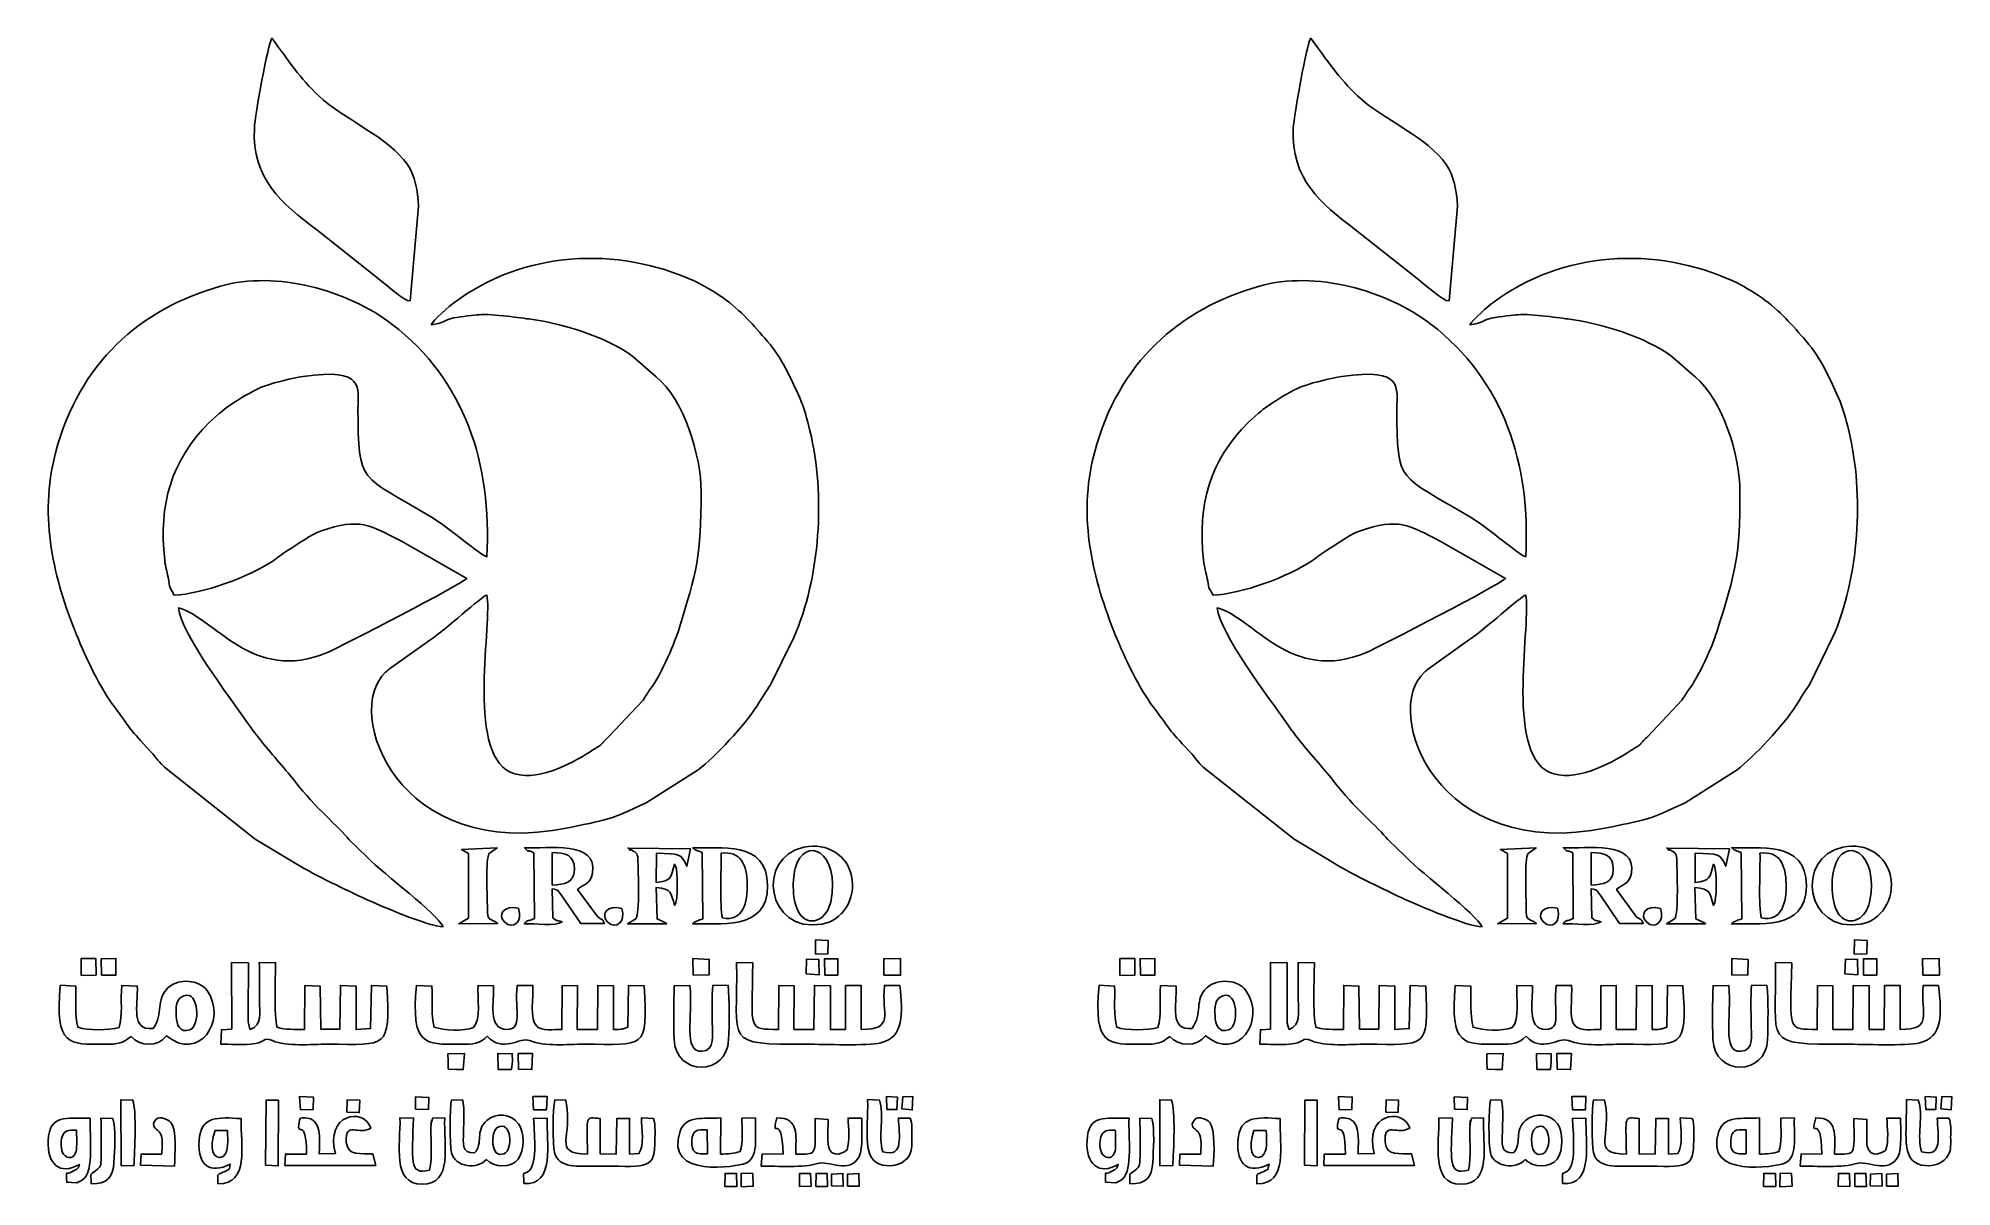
# Model space of a CAD drawing. Header units: millimetres. Extents: x -112 to 112, y -66 to 69.
import ezdxf

# ---------------------------------------------------------------- set-up
doc = ezdxf.new("R2010")
doc.units = ezdxf.units.MM
doc.header["$MEASUREMENT"] = 0
doc.layers.add('Layer 1', color=7, linetype='Continuous')

msp = doc.modelspace()

# ---------------------------------------------------------------- linework, layer by layer
at = {"layer": 'Layer 1', "color": 84}
for points, knots in [([(-68.7768, 37.8457), (-68.7768, 37.8457), (-67.7995, 48.9663), (-67.7995, 48.9663), (-67.8921, 50.7595), (-68.2144, 52.5216), (-69.1097, 53.8306), (-71.276, 56.9978), (-76.6298, 59.1565), (-79.4983, 61.8524), (-81.693, 63.915), (-83.01, 65.982), (-84.9748, 68.6053), (-85.4125, 68.1126), (-86.9627, 59.5808), (-87.0301, 58.052), (-87.2918, 52.1164), (-83.8606, 49.2958), (-79.7352, 46.1607), (-79.7352, 46.1607), (-72.5224, 40.4633), (-72.5224, 40.4633), (-71.3988, 39.6077), (-69.5243, 37.8154), (-68.7768, 37.8457)], [0, 0, 0, 0, 0.125, 0.125, 0.125, 0.25, 0.25, 0.25, 0.375, 0.375, 0.375, 0.5, 0.5, 0.5, 0.625, 0.625, 0.625, 0.75, 0.75, 0.75, 0.875, 0.875, 0.875, 1, 1, 1, 1]), ([(-64.9269, -35.4325), (-65.6309, -33.8958), (-71.8014, -29.3141), (-73.8111, -27.2892), (-73.8111, -27.2892), (-75.9535, -25.1969), (-75.9535, -25.1969), (-77.0375, -23.8589), (-80.0359, -21.3358), (-82.1853, -18.5238), (-83.2119, -17.1807), (-85.024, -15.1933), (-86.0407, -13.9065), (-86.6973, -13.0755), (-87.2587, -12.3697), (-87.8697, -11.4997), (-89.9613, -8.5216), (-95.5765, -1.1191), (-95.9326, 1.9158), (-91.7389, 0.8771), (-87.3039, -7.0579), (-78.4531, -3.2925), (-76.9706, -2.6618), (-62.5468, 4.778), (-62.1703, 5.3666), (-62.1703, 5.3666), (-69.8233, 9.7331), (-69.8233, 9.7331), (-73.6084, 11.6365), (-74.6072, 12.4898), (-79.2809, 10.9141), (-80.3146, 10.5656), (-82.0038, 9.3004), (-83.1364, 8.6132), (-83.7958, 8.2132), (-84.3059, 7.7913), (-84.8866, 7.3935), (-87.5248, 5.5864), (-93.1976, 3.5234), (-96.4058, 3.3949), (-96.4058, 3.3949), (-96.897, 4.2543), (-96.897, 4.2543), (-96.9989, 4.58), (-97.02, 4.9235), (-97.091, 5.298), (-97.199, 5.8677), (-97.4626, 6.82), (-97.5342, 7.5093), (-98.2221, 14.1313), (-96.8204, 19.0471), (-92.2749, 23.6741), (-92.2749, 23.6741), (-91.1376, 24.6552), (-91.1376, 24.6552), (-91.1032, 24.6834), (-91.0559, 24.7245), (-91.022, 24.7531), (-91.022, 24.7531), (-90.7984, 24.9532), (-90.7984, 24.9532), (-89.7263, 25.8661), (-87.0983, 27.4612), (-85.7341, 27.9302), (-84.5221, 28.3469), (-82.6507, 28.7983), (-81.3265, 28.9983), (-73.9903, 30.1061), (-74.9167, 27.5833), (-74.9009, 25.2651), (-74.8387, 16.1679), (-74.7999, 17.7063), (-66.0838, 12.4015), (-64.0898, 11.1879), (-60.5844, 8.1061), (-59.8114, 7.8987), (-59.1893, 18.6977), (-62.3711, 28.5856), (-70.8941, 35.1117), (-76.0928, 39.0923), (-84.4588, 41.4425), (-90.9962, 39.5802), (-100.4035, 36.9004), (-107.5032, 30.6699), (-110.3062, 20.0859), (-112.3337, 12.4304), (-110.4513, 5.1527), (-107.861, -1.2343), (-106.7272, -4.0298), (-105.0369, -7.5581), (-103.4195, -9.6871), (-101.0798, -12.7667), (-101.9033, -12.0203), (-99.1384, -14.9349), (-98.5097, -15.5977), (-98.1326, -16.2335), (-97.5569, -16.74), (-97.5569, -16.74), (-86.9229, -25.1596), (-86.9229, -25.1596), (-86.9229, -25.1596), (-82.836, -27.6388), (-82.836, -27.6388), (-80.0555, -29.3114), (-77.2005, -30.6832), (-74.3115, -32.0377), (-72.4713, -32.9005), (-66.5273, -35.4319), (-64.9269, -35.4325)], [0, 0, 0, 0, 0.02777778, 0.02777778, 0.02777778, 0.05555556, 0.05555556, 0.05555556, 0.08333333, 0.08333333, 0.08333333, 0.11111111, 0.11111111, 0.11111111, 0.13888889, 0.13888889, 0.13888889, 0.16666667, 0.16666667, 0.16666667, 0.19444444, 0.19444444, 0.19444444, 0.22222222, 0.22222222, 0.22222222, 0.25, 0.25, 0.25, 0.27777778, 0.27777778, 0.27777778, 0.30555556, 0.30555556, 0.30555556, 0.33333333, 0.33333333, 0.33333333, 0.36111111, 0.36111111, 0.36111111, 0.38888889, 0.38888889, 0.38888889, 0.41666667, 0.41666667, 0.41666667, 0.44444444, 0.44444444, 0.44444444, 0.47222222, 0.47222222, 0.47222222, 0.5, 0.5, 0.5, 0.52777778, 0.52777778, 0.52777778, 0.55555556, 0.55555556, 0.55555556, 0.58333333, 0.58333333, 0.58333333, 0.61111111, 0.61111111, 0.61111111, 0.63888889, 0.63888889, 0.63888889, 0.66666667, 0.66666667, 0.66666667, 0.69444444, 0.69444444, 0.69444444, 0.72222222, 0.72222222, 0.72222222, 0.75, 0.75, 0.75, 0.77777778, 0.77777778, 0.77777778, 0.80555556, 0.80555556, 0.80555556, 0.83333333, 0.83333333, 0.83333333, 0.86111111, 0.86111111, 0.86111111, 0.88888889, 0.88888889, 0.88888889, 0.91666667, 0.91666667, 0.91666667, 0.94444444, 0.94444444, 0.94444444, 0.97222222, 0.97222222, 0.97222222, 1, 1, 1, 1]), ([(-61.9606, -26.831), (-61.9606, -26.831), (-61.9569, -34.4005), (-61.9569, -34.4005), (-61.9569, -34.4005), (-63.0944, -35.0701), (-63.0944, -35.0701), (-63.0944, -35.0701), (-58.5579, -35.0342), (-58.5579, -35.0342), (-59.5281, -34.2968), (-59.7513, -34.9133), (-59.7513, -33.16), (-59.7513, -32.1851), (-59.9758, -27.4559), (-59.5359, -26.8305), (-59.5359, -26.8305), (-58.6054, -26.1961), (-58.6054, -26.1961), (-58.6054, -26.1961), (-62.7694, -26.3723), (-62.7694, -26.3723), (-62.7694, -26.3723), (-61.9606, -26.831), (-61.9606, -26.831)], [0, 0, 0, 0, 0.125, 0.125, 0.125, 0.25, 0.25, 0.25, 0.375, 0.375, 0.375, 0.5, 0.5, 0.5, 0.625, 0.625, 0.625, 0.75, 0.75, 0.75, 0.875, 0.875, 0.875, 1, 1, 1, 1]), ([(-54.3026, -26.7781), (-54.3026, -26.7781), (-54.2446, -34.4588), (-54.2446, -34.4588), (-55.0621, -34.9068), (-54.9014, -34.4568), (-55.4205, -35.0804), (-54.2747, -35.0184), (-51.7175, -35.3982), (-50.9972, -34.8535), (-51.7003, -34.5873), (-51.4674, -34.8761), (-52.0711, -34.3888), (-52.0711, -34.3888), (-52.1616, -30.9949), (-52.1616, -30.9949), (-51.4456, -31.1131), (-51.5825, -31.0596), (-51.112, -31.6775), (-51.112, -31.6775), (-48.816, -35.0352), (-48.816, -35.0352), (-48.816, -35.0352), (-46.0543, -35.0326), (-46.0543, -35.0326), (-46.3055, -34.3982), (-46.3044, -34.7124), (-46.8611, -34.2107), (-46.8611, -34.2107), (-49.1784, -31.0432), (-49.1784, -31.0432), (-48.6636, -30.5303), (-47.6429, -30.4613), (-47.4318, -29.1288), (-46.8226, -25.2837), (-52.6727, -26.3206), (-55.3989, -26.176), (-54.9227, -26.7603), (-55.0264, -26.3556), (-54.3026, -26.7781)], [0, 0, 0, 0, 0.07692308, 0.07692308, 0.07692308, 0.15384615, 0.15384615, 0.15384615, 0.23076923, 0.23076923, 0.23076923, 0.30769231, 0.30769231, 0.30769231, 0.38461538, 0.38461538, 0.38461538, 0.46153846, 0.46153846, 0.46153846, 0.53846154, 0.53846154, 0.53846154, 0.61538462, 0.61538462, 0.61538462, 0.69230769, 0.69230769, 0.69230769, 0.76923077, 0.76923077, 0.76923077, 0.84615385, 0.84615385, 0.84615385, 0.92307692, 0.92307692, 0.92307692, 1, 1, 1, 1]), ([(-52.1556, -26.735), (-50.619, -26.7504), (-49.5234, -27.0068), (-49.5617, -28.7159), (-49.5978, -30.3301), (-50.699, -30.4597), (-52.1457, -30.5434), (-52.1457, -30.5434), (-52.1556, -26.735), (-52.1556, -26.735)], [0, 0, 0, 0, 0.33333333, 0.33333333, 0.33333333, 0.66666667, 0.66666667, 0.66666667, 1, 1, 1, 1]), ([(-56.0913, -33.2595), (-57.8118, -32.7907), (-58.6392, -34.0378), (-57.7023, -34.8922), (-56.7439, -35.7661), (-55.5808, -34.888), (-56.0913, -33.2595)], [0, 0, 0, 0, 0.5, 0.5, 0.5, 1, 1, 1, 1]), ([(-44.0224, -33.2794), (-45.7085, -32.7576), (-46.5616, -34.0209), (-45.6441, -34.8992), (-44.7028, -35.8003), (-43.4986, -34.8401), (-44.0224, -33.2794)], [0, 0, 0, 0, 0.5, 0.5, 0.5, 1, 1, 1, 1]), ([(-21.3397, -38.6388), (-21.3397, -38.6388), (-19.8734, -38.5829), (-19.8734, -38.5829), (-19.8734, -38.5829), (-19.832, -37.0294), (-19.832, -37.0294), (-19.832, -37.0294), (-21.3272, -36.9405), (-21.3272, -36.9405), (-21.3272, -36.9405), (-21.3397, -38.6388), (-21.3397, -38.6388)], [0, 0, 0, 0, 0.25, 0.25, 0.25, 0.5, 0.5, 0.5, 0.75, 0.75, 0.75, 1, 1, 1, 1]), ([(-107.3156, -41.1216), (-107.3156, -41.1216), (-105.5721, -41.0861), (-105.5721, -41.0861), (-105.5721, -41.0861), (-105.5833, -39.1395), (-105.5833, -39.1395), (-105.5833, -39.1395), (-107.3277, -39.1499), (-107.3277, -39.1499), (-107.3277, -39.1499), (-107.3156, -41.1216), (-107.3156, -41.1216)], [0, 0, 0, 0, 0.25, 0.25, 0.25, 0.5, 0.5, 0.5, 0.75, 0.75, 0.75, 1, 1, 1, 1]), ([(-104.9272, -41.0871), (-104.9272, -41.0871), (-103.2362, -41.1007), (-103.2362, -41.1007), (-103.2362, -41.1007), (-103.2416, -39.1311), (-103.2416, -39.1311), (-103.2416, -39.1311), (-104.9531, -39.1684), (-104.9531, -39.1684), (-104.9531, -39.1684), (-104.9272, -41.0871), (-104.9272, -41.0871)], [0, 0, 0, 0, 0.25, 0.25, 0.25, 0.5, 0.5, 0.5, 0.75, 0.75, 0.75, 1, 1, 1, 1]), ([(-89.6779, -47.3962), (-89.6779, -47.3962), (-90.8813, -47.4826), (-90.8813, -47.4826), (-90.8813, -47.4826), (-90.9413, -49.1559), (-90.9413, -49.1559), (-89.8896, -49.1849), (-88.5464, -49.2308), (-87.5025, -49.1716), (-85.67, -49.0676), (-86.0946, -48.2557), (-84.9158, -48.7525), (-83.2159, -49.4691), (-80.4383, -49.1709), (-78.4126, -49.1709), (-71.4857, -49.1709), (-71.1169, -49.8741), (-71.5236, -42.3591), (-71.5236, -42.3591), (-73.3326, -42.2802), (-73.3326, -42.2802), (-73.3326, -42.2802), (-73.4415, -47.3512), (-73.4415, -47.3512), (-73.4415, -47.3512), (-75.1203, -47.463), (-75.1203, -47.463), (-75.1203, -47.463), (-75.1159, -42.3709), (-75.1159, -42.3709), (-75.1159, -42.3709), (-76.9565, -42.2841), (-76.9565, -42.2841), (-76.9565, -42.2841), (-77.0237, -47.3944), (-77.0237, -47.3944), (-77.0237, -47.3944), (-79.2672, -47.4049), (-79.2672, -47.4049), (-79.2672, -47.4049), (-79.3447, -42.3619), (-79.3447, -42.3619), (-79.3447, -42.3619), (-81.1179, -42.2972), (-81.1179, -42.2972), (-81.1179, -42.2972), (-81.1531, -47.4346), (-81.1531, -47.4346), (-82.3021, -47.4398), (-83.373, -47.4949), (-84.3769, -47.1894), (-84.7565, -45.8554), (-84.5772, -41.4039), (-84.5441, -39.6389), (-84.5441, -39.6389), (-86.4554, -39.6198), (-86.4554, -39.6198), (-86.4308, -41.0917), (-86.4474, -42.5241), (-86.4434, -43.9561), (-86.4388, -45.5766), (-86.0971, -46.9155), (-87.5151, -47.4409), (-87.5457, -47.3863), (-87.5768, -47.2382), (-87.5858, -47.2669), (-87.5858, -47.2669), (-87.736, -46.7092), (-87.736, -46.7092), (-87.7692, -46.468), (-87.7577, -45.9176), (-87.7548, -45.6532), (-87.7548, -45.6532), (-87.7377, -39.6633), (-87.7377, -39.6633), (-87.7377, -39.6633), (-89.6938, -39.6245), (-89.6938, -39.6245), (-89.6938, -39.6245), (-89.6779, -47.3962), (-89.6779, -47.3962)], [0, 0, 0, 0, 0.03703704, 0.03703704, 0.03703704, 0.07407407, 0.07407407, 0.07407407, 0.11111111, 0.11111111, 0.11111111, 0.14814815, 0.14814815, 0.14814815, 0.18518519, 0.18518519, 0.18518519, 0.22222222, 0.22222222, 0.22222222, 0.25925926, 0.25925926, 0.25925926, 0.2962963, 0.2962963, 0.2962963, 0.33333333, 0.33333333, 0.33333333, 0.37037037, 0.37037037, 0.37037037, 0.40740741, 0.40740741, 0.40740741, 0.44444444, 0.44444444, 0.44444444, 0.48148148, 0.48148148, 0.48148148, 0.51851852, 0.51851852, 0.51851852, 0.55555556, 0.55555556, 0.55555556, 0.59259259, 0.59259259, 0.59259259, 0.62962963, 0.62962963, 0.62962963, 0.66666667, 0.66666667, 0.66666667, 0.7037037, 0.7037037, 0.7037037, 0.74074074, 0.74074074, 0.74074074, 0.77777778, 0.77777778, 0.77777778, 0.81481481, 0.81481481, 0.81481481, 0.85185185, 0.85185185, 0.85185185, 0.88888889, 0.88888889, 0.88888889, 0.92592593, 0.92592593, 0.92592593, 0.96296296, 0.96296296, 0.96296296, 1, 1, 1, 1]), ([(-35.671, -41.0714), (-35.671, -41.0714), (-33.7838, -41.053), (-33.7838, -41.053), (-33.7838, -41.053), (-33.7797, -39.2391), (-33.7797, -39.2391), (-33.7797, -39.2391), (-35.6938, -39.1542), (-35.6938, -39.1542), (-35.6938, -39.1542), (-35.671, -41.0714), (-35.671, -41.0714)], [0, 0, 0, 0, 0.25, 0.25, 0.25, 0.5, 0.5, 0.5, 0.75, 0.75, 0.75, 1, 1, 1, 1]), ([(-11.4609, -42.2862), (-11.4609, -42.2862), (-13.2549, -42.2959), (-13.2549, -42.2959), (-13.6119, -45.7508), (-12.0187, -47.4321), (-15.9809, -47.4384), (-15.9809, -47.4384), (-15.9835, -42.3169), (-15.9835, -42.3169), (-15.9835, -42.3169), (-17.8008, -42.3088), (-17.8008, -42.3088), (-17.8008, -42.3088), (-17.8294, -47.4417), (-17.8294, -47.4417), (-17.8294, -47.4417), (-19.5897, -47.4389), (-19.5897, -47.4389), (-19.5897, -47.4389), (-19.5917, -42.3192), (-19.5917, -42.3192), (-19.5917, -42.3192), (-21.463, -42.2818), (-21.463, -42.2818), (-21.463, -42.2818), (-21.5111, -47.4411), (-21.5111, -47.4411), (-21.5111, -47.4411), (-23.8493, -47.438), (-23.8493, -47.438), (-23.8493, -47.438), (-23.8471, -42.338), (-23.8471, -42.338), (-23.8471, -42.338), (-25.6365, -42.3033), (-25.6365, -42.3033), (-25.6365, -42.3033), (-25.6704, -47.4504), (-25.6704, -47.4504), (-29.2548, -47.3728), (-28.8204, -47.8114), (-28.6583, -39.6509), (-28.6583, -39.6509), (-30.5626, -39.6126), (-30.5626, -39.6126), (-30.3951, -49.2016), (-32.2813, -49.1712), (-22.3161, -49.1712), (-20.3349, -49.1712), (-15.3068, -49.4066), (-13.6766, -49.0054), (-10.9565, -48.336), (-11.1076, -45.6298), (-11.4609, -42.2862)], [0, 0, 0, 0, 0.05555556, 0.05555556, 0.05555556, 0.11111111, 0.11111111, 0.11111111, 0.16666667, 0.16666667, 0.16666667, 0.22222222, 0.22222222, 0.22222222, 0.27777778, 0.27777778, 0.27777778, 0.33333333, 0.33333333, 0.33333333, 0.38888889, 0.38888889, 0.38888889, 0.44444444, 0.44444444, 0.44444444, 0.5, 0.5, 0.5, 0.55555556, 0.55555556, 0.55555556, 0.61111111, 0.61111111, 0.61111111, 0.66666667, 0.66666667, 0.66666667, 0.72222222, 0.72222222, 0.72222222, 0.77777778, 0.77777778, 0.77777778, 0.83333333, 0.83333333, 0.83333333, 0.88888889, 0.88888889, 0.88888889, 0.94444444, 0.94444444, 0.94444444, 1, 1, 1, 1]), ([(-22.4352, -40.9328), (-22.4352, -40.9328), (-20.9169, -41.0424), (-20.9169, -41.0424), (-20.9169, -41.0424), (-20.949, -39.2373), (-20.949, -39.2373), (-20.949, -39.2373), (-22.3715, -39.2075), (-22.3715, -39.2075), (-22.3715, -39.2075), (-22.4352, -40.9328), (-22.4352, -40.9328)], [0, 0, 0, 0, 0.25, 0.25, 0.25, 0.5, 0.5, 0.5, 0.75, 0.75, 0.75, 1, 1, 1, 1]), ([(-20.2522, -41.0811), (-20.2522, -41.0811), (-18.7065, -41.0767), (-18.7065, -41.0767), (-18.7065, -41.0767), (-18.7107, -39.1743), (-18.7107, -39.1743), (-18.7107, -39.1743), (-20.2786, -39.1627), (-20.2786, -39.1627), (-20.2786, -39.1627), (-20.2522, -41.0811), (-20.2522, -41.0811)], [0, 0, 0, 0, 0.25, 0.25, 0.25, 0.5, 0.5, 0.5, 0.75, 0.75, 0.75, 1, 1, 1, 1]), ([(-13.3136, -41.0949), (-13.3136, -41.0949), (-11.3788, -41.0885), (-11.3788, -41.0885), (-11.3788, -41.0885), (-11.3889, -39.1423), (-11.3889, -39.1423), (-11.3889, -39.1423), (-13.3457, -39.1614), (-13.3457, -39.1614), (-13.3457, -39.1614), (-13.3136, -41.0949), (-13.3136, -41.0949)], [0, 0, 0, 0, 0.25, 0.25, 0.25, 0.5, 0.5, 0.5, 0.75, 0.75, 0.75, 1, 1, 1, 1]), ([(-98.8754, -47.3257), (-101.5714, -47.6119), (-100.6311, -44.6275), (-100.7444, -42.3674), (-100.7444, -42.3674), (-102.5663, -42.2843), (-102.5663, -42.2843), (-102.7278, -44.0232), (-102.4104, -45.774), (-102.8658, -47.2247), (-104.0132, -47.5606), (-106.5586, -47.5729), (-107.6871, -47.1887), (-108.0831, -45.7767), (-107.8746, -43.9666), (-107.9493, -42.375), (-107.9493, -42.375), (-109.7685, -42.2734), (-109.7685, -42.2734), (-110.4376, -49.4691), (-108.654, -49.1797), (-104.6603, -49.1778), (-102.7935, -49.1769), (-102.6318, -49.0833), (-101.4657, -48.2755), (-100.4864, -49.4198), (-98.2925, -49.5567), (-97.3118, -48.176), (-93.5804, -51.3455), (-90.0978, -46.3669), (-92.5754, -42.8841), (-93.4549, -41.6478), (-95.8761, -41.3759), (-97.1524, -42.5779), (-98.662, -43.9997), (-97.5972, -45.5605), (-98.8754, -47.3257)], [0, 0, 0, 0, 0.08333333, 0.08333333, 0.08333333, 0.16666667, 0.16666667, 0.16666667, 0.25, 0.25, 0.25, 0.33333333, 0.33333333, 0.33333333, 0.41666667, 0.41666667, 0.41666667, 0.5, 0.5, 0.5, 0.58333333, 0.58333333, 0.58333333, 0.66666667, 0.66666667, 0.66666667, 0.75, 0.75, 0.75, 0.83333333, 0.83333333, 0.83333333, 0.91666667, 0.91666667, 0.91666667, 1, 1, 1, 1]), ([(-59.7662, -48.2439), (-57.9553, -50.2549), (-55.937, -48.2904), (-54.8181, -48.7416), (-52.9901, -49.4788), (-50.4709, -49.1709), (-48.3533, -49.1709), (-41.4743, -49.1709), (-40.8743, -49.9838), (-41.4089, -42.3208), (-41.4089, -42.3208), (-43.2079, -42.3088), (-43.2079, -42.3088), (-43.2079, -42.3088), (-43.2895, -47.1933), (-43.2895, -47.1933), (-43.2895, -47.1933), (-43.7397, -47.3295), (-43.7397, -47.3295), (-43.7891, -47.341), (-43.8618, -47.3703), (-43.9245, -47.3821), (-43.9897, -47.3943), (-44.0473, -47.4081), (-44.1213, -47.4181), (-44.4008, -47.4562), (-44.7162, -47.4343), (-44.9994, -47.4317), (-44.9994, -47.4317), (-44.9875, -42.3257), (-44.9875, -42.3257), (-44.9875, -42.3257), (-46.8363, -42.2939), (-46.8363, -42.2939), (-46.8363, -42.2939), (-46.8738, -47.4404), (-46.8738, -47.4404), (-46.8738, -47.4404), (-49.2227, -47.4354), (-49.2227, -47.4354), (-49.2227, -47.4354), (-49.2096, -42.3168), (-49.2096, -42.3168), (-49.2096, -42.3168), (-51.0054, -42.3216), (-51.0054, -42.3216), (-51.0054, -42.3216), (-51.0295, -47.4451), (-51.0295, -47.4451), (-51.9458, -47.4336), (-53.3822, -47.6906), (-53.9689, -47.057), (-54.8722, -46.3575), (-54.2999, -43.5477), (-54.4347, -42.2788), (-54.4347, -42.2788), (-56.2506, -42.2884), (-56.2506, -42.2884), (-56.5875, -45.4337), (-55.5632, -47.3775), (-57.4559, -47.4326), (-59.7555, -47.4995), (-58.9388, -44.031), (-59.0304, -42.3553), (-59.0304, -42.3553), (-60.8373, -42.2909), (-60.8373, -42.2909), (-60.9578, -43.7281), (-60.4556, -46.2105), (-61.3848, -47.2323), (-62.4994, -47.6823), (-64.8797, -47.5692), (-65.9675, -47.1766), (-66.3677, -45.7584), (-66.1635, -43.9682), (-66.2433, -42.3709), (-66.2433, -42.3709), (-68.0567, -42.2806), (-68.0567, -42.2806), (-68.6808, -49.4133), (-67.1304, -49.1779), (-62.9584, -49.1777), (-61.3034, -49.1776), (-60.7023, -49.1155), (-59.7662, -48.2439)], [0, 0, 0, 0, 0.03571429, 0.03571429, 0.03571429, 0.07142857, 0.07142857, 0.07142857, 0.10714286, 0.10714286, 0.10714286, 0.14285714, 0.14285714, 0.14285714, 0.17857143, 0.17857143, 0.17857143, 0.21428571, 0.21428571, 0.21428571, 0.25, 0.25, 0.25, 0.28571429, 0.28571429, 0.28571429, 0.32142857, 0.32142857, 0.32142857, 0.35714286, 0.35714286, 0.35714286, 0.39285714, 0.39285714, 0.39285714, 0.42857143, 0.42857143, 0.42857143, 0.46428571, 0.46428571, 0.46428571, 0.5, 0.5, 0.5, 0.53571429, 0.53571429, 0.53571429, 0.57142857, 0.57142857, 0.57142857, 0.60714286, 0.60714286, 0.60714286, 0.64285714, 0.64285714, 0.64285714, 0.67857143, 0.67857143, 0.67857143, 0.71428571, 0.71428571, 0.71428571, 0.75, 0.75, 0.75, 0.78571429, 0.78571429, 0.78571429, 0.82142857, 0.82142857, 0.82142857, 0.85714286, 0.85714286, 0.85714286, 0.89285714, 0.89285714, 0.89285714, 0.92857143, 0.92857143, 0.92857143, 0.96428571, 0.96428571, 0.96428571, 1, 1, 1, 1]), ([(-31.5634, -42.275), (-31.5634, -42.275), (-33.3623, -42.2918), (-33.3623, -42.2918), (-33.496, -43.657), (-33.4184, -45.2988), (-33.415, -46.7084), (-33.4118, -48.0174), (-33.0538, -49.9255), (-34.6145, -50.0046), (-36.8798, -50.1194), (-35.6568, -46.0392), (-36.0329, -42.2837), (-36.0329, -42.2837), (-37.8663, -42.3333), (-37.8663, -42.3333), (-37.9574, -44.2853), (-37.9492, -46.6821), (-37.8869, -48.5984), (-37.7462, -52.9222), (-31.6517, -52.9498), (-31.4986, -48.6233), (-31.4375, -46.895), (-31.3804, -43.932), (-31.5634, -42.275)], [0, 0, 0, 0, 0.125, 0.125, 0.125, 0.25, 0.25, 0.25, 0.375, 0.375, 0.375, 0.5, 0.5, 0.5, 0.625, 0.625, 0.625, 0.75, 0.75, 0.75, 0.875, 0.875, 0.875, 1, 1, 1, 1]), ([(-95.2721, -43.4984), (-93.5022, -42.8258), (-93.3309, -47.0567), (-94.5888, -47.4922), (-95.7788, -47.9041), (-96.1379, -46.8664), (-96.1874, -45.8639), (-96.2394, -44.8103), (-96.2274, -43.8614), (-95.2721, -43.4984)], [0, 0, 0, 0, 0.33333333, 0.33333333, 0.33333333, 0.66666667, 0.66666667, 0.66666667, 1, 1, 1, 1]), ([(-64.3522, -51.1532), (-64.3522, -51.1532), (-64.3286, -52.0806), (-64.3286, -52.0806), (-64.3286, -52.0806), (-63.3835, -52.1473), (-63.3835, -52.1473), (-63.3835, -52.1473), (-62.5675, -52.1407), (-62.5675, -52.1407), (-62.5675, -52.1407), (-62.441, -50.2462), (-62.441, -50.2462), (-62.441, -50.2462), (-64.3606, -50.3027), (-64.3606, -50.3027), (-64.3606, -50.3027), (-64.3522, -51.1532), (-64.3522, -51.1532)], [0, 0, 0, 0, 0.16666667, 0.16666667, 0.16666667, 0.33333333, 0.33333333, 0.33333333, 0.5, 0.5, 0.5, 0.66666667, 0.66666667, 0.66666667, 0.83333333, 0.83333333, 0.83333333, 1, 1, 1, 1]), ([(-58.4948, -52.1279), (-58.4948, -52.1279), (-56.9088, -52.1319), (-56.9088, -52.1319), (-56.9088, -52.1319), (-56.8231, -51.1541), (-56.8231, -51.1541), (-56.8231, -51.1541), (-56.8313, -50.2804), (-56.8313, -50.2804), (-56.8313, -50.2804), (-58.5399, -50.2577), (-58.5399, -50.2577), (-58.5399, -50.2577), (-58.4948, -52.1279), (-58.4948, -52.1279)], [0, 0, 0, 0, 0.2, 0.2, 0.2, 0.4, 0.4, 0.4, 0.6, 0.6, 0.6, 0.8, 0.8, 0.8, 1, 1, 1, 1]), ([(-56.1196, -52.1105), (-56.1196, -52.1105), (-54.5625, -52.1392), (-54.5625, -52.1392), (-54.5625, -52.1392), (-54.4631, -50.2648), (-54.4631, -50.2648), (-54.4631, -50.2648), (-56.1519, -50.2755), (-56.1519, -50.2755), (-56.1519, -50.2755), (-56.1196, -52.1105), (-56.1196, -52.1105)], [0, 0, 0, 0, 0.25, 0.25, 0.25, 0.5, 0.5, 0.5, 0.75, 0.75, 0.75, 1, 1, 1, 1])]:
    msp.add_open_spline(points, degree=3, knots=knots, dxfattribs=at)
at = {"layer": 'Layer 1', "color": 240}
for points, knots in [([(52.8578, 37.8457), (52.8578, 37.8457), (53.8351, 48.9663), (53.8351, 48.9663), (53.7425, 50.7595), (53.4202, 52.5216), (52.5249, 53.8306), (50.3586, 56.9978), (45.0048, 59.1565), (42.1363, 61.8524), (39.9416, 63.915), (38.6246, 65.982), (36.6598, 68.6053), (36.2221, 68.1126), (34.6719, 59.5808), (34.6045, 58.052), (34.3428, 52.1164), (37.774, 49.2958), (41.8994, 46.1607), (41.8994, 46.1607), (49.1122, 40.4633), (49.1122, 40.4633), (50.2358, 39.6077), (52.1103, 37.8154), (52.8578, 37.8457)], [0, 0, 0, 0, 0.125, 0.125, 0.125, 0.25, 0.25, 0.25, 0.375, 0.375, 0.375, 0.5, 0.5, 0.5, 0.625, 0.625, 0.625, 0.75, 0.75, 0.75, 0.875, 0.875, 0.875, 1, 1, 1, 1]), ([(55.2895, 35.0644), (56.7619, 35.2379), (56.5198, 35.4092), (57.6587, 35.7956), (58.2265, 35.9883), (60.0139, 36.1288), (60.6352, 36.2159), (62.0165, 36.4095), (65.4319, 35.9058), (66.7422, 35.7409), (70.4466, 35.2744), (75.957, 33.6195), (78.9301, 31.3461), (78.9301, 31.3461), (81.6464, 28.9753), (81.6464, 28.9753), (84.9283, 26.2863), (86.9095, 19.7094), (86.9116, 15.5275), (86.9154, 7.9477), (86.4508, 6.2888), (84.2104, -0.8875), (83.7061, -2.5027), (82.0043, -6.2949), (80.9508, -7.6031), (80.6398, -7.9893), (80.4329, -8.4141), (80.1222, -8.8899), (80.1222, -8.8899), (76.1098, -13.1269), (76.1098, -13.1269), (74.6089, -14.5598), (75.9677, -13.6285), (73.9031, -14.9378), (71.632, -16.378), (67.4285, -18.6141), (64.5613, -17.3104), (59.3406, -14.9367), (62.5559, 0.648), (61.8085, 3.4166), (61.3045, 3.2962), (56.912, -0.712), (55.1291, -1.881), (55.1291, -1.881), (50.4335, -5.2273), (50.4335, -5.2273), (50.2364, -5.4105), (50.1639, -5.4386), (49.9727, -5.612), (44.9115, -10.2044), (51.3551, -27.9822), (71.339, -23.8329), (76.8253, -22.6937), (75.9584, -22.9604), (80.4903, -20.9253), (80.4903, -20.9253), (86.5732, -17.0278), (86.5732, -17.0278), (88.517, -15.5622), (92.0277, -11.795), (93.4687, -9.5387), (94.0282, -8.6625), (94.558, -7.7721), (95.0404, -7.0907), (95.0404, -7.0907), (97.7623, -1.5659), (97.7623, -1.5659), (100.8505, 5.4698), (101.4762, 15.1653), (99.6538, 22.6373), (99.3158, 24.0229), (98.9706, 25.3633), (98.4537, 26.5092), (97.4153, 28.8112), (96.3171, 31.2536), (94.6884, 33.1212), (93.0302, 35.0227), (91.6281, 36.6975), (89.4347, 38.2375), (88.5041, 38.8909), (87.123, 39.7328), (86.0927, 40.199), (77.0061, 44.31), (66.1288, 43.7325), (57.9603, 37.6285), (57.6297, 37.3814), (55.4655, 35.5551), (55.2895, 35.0644)], [0, 0, 0, 0, 0.03448276, 0.03448276, 0.03448276, 0.06896552, 0.06896552, 0.06896552, 0.10344828, 0.10344828, 0.10344828, 0.13793103, 0.13793103, 0.13793103, 0.17241379, 0.17241379, 0.17241379, 0.20689655, 0.20689655, 0.20689655, 0.24137931, 0.24137931, 0.24137931, 0.27586207, 0.27586207, 0.27586207, 0.31034483, 0.31034483, 0.31034483, 0.34482759, 0.34482759, 0.34482759, 0.37931034, 0.37931034, 0.37931034, 0.4137931, 0.4137931, 0.4137931, 0.44827586, 0.44827586, 0.44827586, 0.48275862, 0.48275862, 0.48275862, 0.51724138, 0.51724138, 0.51724138, 0.55172414, 0.55172414, 0.55172414, 0.5862069, 0.5862069, 0.5862069, 0.62068966, 0.62068966, 0.62068966, 0.65517241, 0.65517241, 0.65517241, 0.68965517, 0.68965517, 0.68965517, 0.72413793, 0.72413793, 0.72413793, 0.75862069, 0.75862069, 0.75862069, 0.79310345, 0.79310345, 0.79310345, 0.82758621, 0.82758621, 0.82758621, 0.86206897, 0.86206897, 0.86206897, 0.89655172, 0.89655172, 0.89655172, 0.93103448, 0.93103448, 0.93103448, 0.96551724, 0.96551724, 0.96551724, 1, 1, 1, 1]), ([(56.7077, -35.4325), (56.0037, -33.8958), (49.8332, -29.3141), (47.8235, -27.2892), (47.8235, -27.2892), (45.6811, -25.1969), (45.6811, -25.1969), (44.5971, -23.8589), (41.5987, -21.3358), (39.4493, -18.5238), (38.4227, -17.1807), (36.6106, -15.1933), (35.5939, -13.9065), (34.9373, -13.0755), (34.3759, -12.3697), (33.7649, -11.4997), (31.6733, -8.5216), (26.0581, -1.1191), (25.702, 1.9158), (29.8957, 0.8771), (34.3307, -7.0579), (43.1815, -3.2925), (44.664, -2.6618), (59.0878, 4.778), (59.4643, 5.3666), (59.4643, 5.3666), (51.8113, 9.7331), (51.8113, 9.7331), (48.0262, 11.6365), (47.0274, 12.4898), (42.3537, 10.9141), (41.32, 10.5656), (39.6308, 9.3004), (38.4982, 8.6132), (37.8388, 8.2132), (37.3287, 7.7913), (36.748, 7.3935), (34.1098, 5.5864), (28.437, 3.5234), (25.2288, 3.3949), (25.2288, 3.3949), (24.7376, 4.2543), (24.7376, 4.2543), (24.6357, 4.58), (24.6146, 4.9235), (24.5436, 5.298), (24.4356, 5.8677), (24.172, 6.82), (24.1004, 7.5093), (23.4125, 14.1313), (24.8142, 19.0471), (29.3597, 23.6741), (29.3597, 23.6741), (30.497, 24.6552), (30.497, 24.6552), (30.5314, 24.6834), (30.5787, 24.7245), (30.6126, 24.7531), (30.6126, 24.7531), (30.8362, 24.9532), (30.8362, 24.9532), (31.9083, 25.8661), (34.5363, 27.4612), (35.9005, 27.9302), (37.1125, 28.3469), (38.9839, 28.7983), (40.3081, 28.9983), (47.6443, 30.1061), (46.7179, 27.5833), (46.7337, 25.2651), (46.7959, 16.1679), (46.8347, 17.7063), (55.5508, 12.4015), (57.5448, 11.1879), (61.0502, 8.1061), (61.8232, 7.8987), (62.4453, 18.6977), (59.2635, 28.5856), (50.7405, 35.1117), (45.5418, 39.0923), (37.1758, 41.4425), (30.6384, 39.5802), (21.2311, 36.9004), (14.1314, 30.6699), (11.3284, 20.0859), (9.3009, 12.4304), (11.1833, 5.1527), (13.7736, -1.2343), (14.9074, -4.0298), (16.5977, -7.5581), (18.2151, -9.6871), (20.5548, -12.7667), (19.7313, -12.0203), (22.4962, -14.9349), (23.1249, -15.5977), (23.502, -16.2335), (24.0777, -16.74), (24.0777, -16.74), (34.7117, -25.1596), (34.7117, -25.1596), (34.7117, -25.1596), (38.7986, -27.6388), (38.7986, -27.6388), (41.5791, -29.3114), (44.4341, -30.6832), (47.3231, -32.0377), (49.1633, -32.9005), (55.1073, -35.4319), (56.7077, -35.4325)], [0, 0, 0, 0, 0.02777778, 0.02777778, 0.02777778, 0.05555556, 0.05555556, 0.05555556, 0.08333333, 0.08333333, 0.08333333, 0.11111111, 0.11111111, 0.11111111, 0.13888889, 0.13888889, 0.13888889, 0.16666667, 0.16666667, 0.16666667, 0.19444444, 0.19444444, 0.19444444, 0.22222222, 0.22222222, 0.22222222, 0.25, 0.25, 0.25, 0.27777778, 0.27777778, 0.27777778, 0.30555556, 0.30555556, 0.30555556, 0.33333333, 0.33333333, 0.33333333, 0.36111111, 0.36111111, 0.36111111, 0.38888889, 0.38888889, 0.38888889, 0.41666667, 0.41666667, 0.41666667, 0.44444444, 0.44444444, 0.44444444, 0.47222222, 0.47222222, 0.47222222, 0.5, 0.5, 0.5, 0.52777778, 0.52777778, 0.52777778, 0.55555556, 0.55555556, 0.55555556, 0.58333333, 0.58333333, 0.58333333, 0.61111111, 0.61111111, 0.61111111, 0.63888889, 0.63888889, 0.63888889, 0.66666667, 0.66666667, 0.66666667, 0.69444444, 0.69444444, 0.69444444, 0.72222222, 0.72222222, 0.72222222, 0.75, 0.75, 0.75, 0.77777778, 0.77777778, 0.77777778, 0.80555556, 0.80555556, 0.80555556, 0.83333333, 0.83333333, 0.83333333, 0.86111111, 0.86111111, 0.86111111, 0.88888889, 0.88888889, 0.88888889, 0.91666667, 0.91666667, 0.91666667, 0.94444444, 0.94444444, 0.94444444, 0.97222222, 0.97222222, 0.97222222, 1, 1, 1, 1]), ([(102.0877, -32.525), (101.7102, -34.3703), (99.893, -35.54), (98.5986, -34.0924), (97.6259, -33.0046), (97.5023, -30.2245), (97.9322, -28.5852), (98.9828, -24.5788), (103.3117, -26.5433), (102.0877, -32.525)], [0, 0, 0, 0, 0.33333333, 0.33333333, 0.33333333, 0.66666667, 0.66666667, 0.66666667, 1, 1, 1, 1]), ([(59.674, -26.831), (59.674, -26.831), (59.6777, -34.4005), (59.6777, -34.4005), (59.6777, -34.4005), (58.5402, -35.0701), (58.5402, -35.0701), (58.5402, -35.0701), (63.0767, -35.0342), (63.0767, -35.0342), (62.1065, -34.2968), (61.8833, -34.9133), (61.8833, -33.16), (61.8833, -32.1851), (61.6588, -27.4559), (62.0987, -26.8305), (62.0987, -26.8305), (63.0292, -26.1961), (63.0292, -26.1961), (63.0292, -26.1961), (58.8652, -26.3723), (58.8652, -26.3723), (58.8652, -26.3723), (59.674, -26.831), (59.674, -26.831)], [0, 0, 0, 0, 0.125, 0.125, 0.125, 0.25, 0.25, 0.25, 0.375, 0.375, 0.375, 0.5, 0.5, 0.5, 0.625, 0.625, 0.625, 0.75, 0.75, 0.75, 0.875, 0.875, 0.875, 1, 1, 1, 1]), ([(67.332, -26.7781), (67.332, -26.7781), (67.39, -34.4588), (67.39, -34.4588), (66.5725, -34.9068), (66.7332, -34.4568), (66.2141, -35.0804), (67.3599, -35.0184), (69.9171, -35.3982), (70.6374, -34.8535), (69.9343, -34.5873), (70.1672, -34.8761), (69.5635, -34.3888), (69.5635, -34.3888), (69.473, -30.9949), (69.473, -30.9949), (70.189, -31.1131), (70.0521, -31.0596), (70.5226, -31.6775), (70.5226, -31.6775), (72.8186, -35.0352), (72.8186, -35.0352), (72.8186, -35.0352), (75.5803, -35.0326), (75.5803, -35.0326), (75.3291, -34.3982), (75.3302, -34.7124), (74.7735, -34.2107), (74.7735, -34.2107), (72.4562, -31.0432), (72.4562, -31.0432), (72.971, -30.5303), (73.9917, -30.4613), (74.2028, -29.1288), (74.812, -25.2837), (68.9619, -26.3206), (66.2357, -26.176), (66.7119, -26.7603), (66.6082, -26.3556), (67.332, -26.7781)], [0, 0, 0, 0, 0.07692308, 0.07692308, 0.07692308, 0.15384615, 0.15384615, 0.15384615, 0.23076923, 0.23076923, 0.23076923, 0.30769231, 0.30769231, 0.30769231, 0.38461538, 0.38461538, 0.38461538, 0.46153846, 0.46153846, 0.46153846, 0.53846154, 0.53846154, 0.53846154, 0.61538462, 0.61538462, 0.61538462, 0.69230769, 0.69230769, 0.69230769, 0.76923077, 0.76923077, 0.76923077, 0.84615385, 0.84615385, 0.84615385, 0.92307692, 0.92307692, 0.92307692, 1, 1, 1, 1]), ([(69.479, -26.735), (71.0156, -26.7504), (72.1112, -27.0068), (72.0729, -28.7159), (72.0368, -30.3301), (70.9356, -30.4597), (69.4889, -30.5434), (69.4889, -30.5434), (69.479, -26.735), (69.479, -26.735)], [0, 0, 0, 0, 0.33333333, 0.33333333, 0.33333333, 0.66666667, 0.66666667, 0.66666667, 1, 1, 1, 1]), ([(79.5193, -27.8679), (79.5193, -28.8441), (79.7679, -33.9249), (79.2584, -34.4785), (79.2584, -34.4785), (78.3091, -35.08), (78.3091, -35.08), (78.3091, -35.08), (82.8896, -35.0604), (82.8896, -35.0604), (82.8434, -35.0228), (82.7659, -34.9188), (82.7408, -34.9637), (82.7408, -34.9637), (81.7496, -34.5016), (81.7496, -34.5016), (81.7496, -34.5016), (81.6442, -30.8414), (81.6442, -30.8414), (83.5511, -30.989), (83.3337, -31.4386), (83.8089, -32.9147), (84.2994, -32.3625), (84.1043, -28.7695), (83.9649, -28.3942), (83.9483, -28.3494), (83.9006, -28.2828), (83.8851, -28.2481), (83.8697, -28.2138), (83.834, -28.1494), (83.7965, -28.1092), (83.3662, -29.6361), (83.4683, -30.0419), (81.6561, -30.2388), (81.6561, -30.2388), (81.6748, -26.8216), (81.6748, -26.8216), (84.4585, -26.9226), (84.5335, -26.7514), (85.2524, -28.3443), (85.2524, -28.3443), (85.6714, -26.3116), (85.6714, -26.3116), (85.6714, -26.3116), (78.3309, -26.2071), (78.3309, -26.2071), (78.3737, -26.2142), (78.4511, -26.1962), (78.4738, -26.2652), (78.6172, -26.7013), (78.5056, -26.281), (78.7564, -26.432), (79.3638, -26.7978), (79.5193, -26.7786), (79.5193, -27.8679)], [0, 0, 0, 0, 0.05555556, 0.05555556, 0.05555556, 0.11111111, 0.11111111, 0.11111111, 0.16666667, 0.16666667, 0.16666667, 0.22222222, 0.22222222, 0.22222222, 0.27777778, 0.27777778, 0.27777778, 0.33333333, 0.33333333, 0.33333333, 0.38888889, 0.38888889, 0.38888889, 0.44444444, 0.44444444, 0.44444444, 0.5, 0.5, 0.5, 0.55555556, 0.55555556, 0.55555556, 0.61111111, 0.61111111, 0.61111111, 0.66666667, 0.66666667, 0.66666667, 0.72222222, 0.72222222, 0.72222222, 0.77777778, 0.77777778, 0.77777778, 0.83333333, 0.83333333, 0.83333333, 0.88888889, 0.88888889, 0.88888889, 0.94444444, 0.94444444, 0.94444444, 1, 1, 1, 1]), ([(87.0514, -26.7397), (87.0514, -26.7397), (87.1104, -34.4952), (87.1104, -34.4952), (86.8411, -34.599), (86.6733, -34.6298), (86.4991, -34.7201), (85.8692, -35.0465), (86.3512, -34.6918), (85.9135, -35.0885), (88.821, -34.9035), (94.7057, -36.0908), (94.6886, -30.6207), (94.6716, -25.1565), (89.0055, -26.3675), (85.954, -26.1682), (86.4408, -26.6139), (86.3453, -26.4109), (87.0514, -26.7397)], [0, 0, 0, 0, 0.16666667, 0.16666667, 0.16666667, 0.33333333, 0.33333333, 0.33333333, 0.5, 0.5, 0.5, 0.66666667, 0.66666667, 0.66666667, 0.83333333, 0.83333333, 0.83333333, 1, 1, 1, 1]), ([(89.4109, -34.3872), (89.0501, -32.947), (89.2987, -28.7058), (89.2535, -26.8195), (91.6004, -26.5009), (92.2631, -28.2321), (92.3131, -30.4064), (92.3623, -32.5452), (91.8525, -34.8433), (89.4109, -34.3872)], [0, 0, 0, 0, 0.33333333, 0.33333333, 0.33333333, 0.66666667, 0.66666667, 0.66666667, 1, 1, 1, 1]), ([(98.9507, -26.1026), (93.3326, -27.2494), (94.5185, -36.2555), (101.0645, -35.1141), (103.3883, -34.7089), (105.1128, -32.2592), (104.5229, -29.4508), (104.0384, -27.1441), (101.7701, -25.5272), (98.9507, -26.1026)], [0, 0, 0, 0, 0.33333333, 0.33333333, 0.33333333, 0.66666667, 0.66666667, 0.66666667, 1, 1, 1, 1]), ([(65.5433, -33.2595), (63.8228, -32.7907), (62.9954, -34.0378), (63.9323, -34.8922), (64.8907, -35.7661), (66.0538, -34.888), (65.5433, -33.2595)], [0, 0, 0, 0, 0.5, 0.5, 0.5, 1, 1, 1, 1]), ([(77.6122, -33.2794), (75.9261, -32.7576), (75.073, -34.0209), (75.9905, -34.8992), (76.9318, -35.8003), (78.136, -34.8401), (77.6122, -33.2794)], [0, 0, 0, 0, 0.5, 0.5, 0.5, 1, 1, 1, 1]), ([(100.2949, -38.6388), (100.2949, -38.6388), (101.7612, -38.5829), (101.7612, -38.5829), (101.7612, -38.5829), (101.8026, -37.0294), (101.8026, -37.0294), (101.8026, -37.0294), (100.3074, -36.9405), (100.3074, -36.9405), (100.3074, -36.9405), (100.2949, -38.6388), (100.2949, -38.6388)], [0, 0, 0, 0, 0.25, 0.25, 0.25, 0.5, 0.5, 0.5, 0.75, 0.75, 0.75, 1, 1, 1, 1]), ([(14.319, -41.1216), (14.319, -41.1216), (16.0625, -41.0861), (16.0625, -41.0861), (16.0625, -41.0861), (16.0513, -39.1395), (16.0513, -39.1395), (16.0513, -39.1395), (14.3069, -39.1499), (14.3069, -39.1499), (14.3069, -39.1499), (14.319, -41.1216), (14.319, -41.1216)], [0, 0, 0, 0, 0.25, 0.25, 0.25, 0.5, 0.5, 0.5, 0.75, 0.75, 0.75, 1, 1, 1, 1]), ([(16.7074, -41.0871), (16.7074, -41.0871), (18.3984, -41.1007), (18.3984, -41.1007), (18.3984, -41.1007), (18.393, -39.1311), (18.393, -39.1311), (18.393, -39.1311), (16.6815, -39.1684), (16.6815, -39.1684), (16.6815, -39.1684), (16.7074, -41.0871), (16.7074, -41.0871)], [0, 0, 0, 0, 0.25, 0.25, 0.25, 0.5, 0.5, 0.5, 0.75, 0.75, 0.75, 1, 1, 1, 1]), ([(31.9567, -47.3962), (31.9567, -47.3962), (30.7533, -47.4826), (30.7533, -47.4826), (30.7533, -47.4826), (30.6933, -49.1559), (30.6933, -49.1559), (31.745, -49.1849), (33.0882, -49.2308), (34.1321, -49.1716), (35.9646, -49.0676), (35.54, -48.2557), (36.7188, -48.7525), (38.4187, -49.4691), (41.1963, -49.1709), (43.222, -49.1709), (50.1489, -49.1709), (50.5177, -49.8741), (50.111, -42.3591), (50.111, -42.3591), (48.302, -42.2802), (48.302, -42.2802), (48.302, -42.2802), (48.1931, -47.3512), (48.1931, -47.3512), (48.1931, -47.3512), (46.5143, -47.463), (46.5143, -47.463), (46.5143, -47.463), (46.5187, -42.3709), (46.5187, -42.3709), (46.5187, -42.3709), (44.6781, -42.2841), (44.6781, -42.2841), (44.6781, -42.2841), (44.6109, -47.3944), (44.6109, -47.3944), (44.6109, -47.3944), (42.3674, -47.4049), (42.3674, -47.4049), (42.3674, -47.4049), (42.2899, -42.3619), (42.2899, -42.3619), (42.2899, -42.3619), (40.5167, -42.2972), (40.5167, -42.2972), (40.5167, -42.2972), (40.4815, -47.4346), (40.4815, -47.4346), (39.3325, -47.4398), (38.2616, -47.4949), (37.2577, -47.1894), (36.8781, -45.8554), (37.0574, -41.4039), (37.0905, -39.6389), (37.0905, -39.6389), (35.1792, -39.6198), (35.1792, -39.6198), (35.2038, -41.0917), (35.1872, -42.5241), (35.1912, -43.9561), (35.1958, -45.5766), (35.5375, -46.9155), (34.1195, -47.4409), (34.0889, -47.3863), (34.0578, -47.2382), (34.0488, -47.2669), (34.0488, -47.2669), (33.8986, -46.7092), (33.8986, -46.7092), (33.8654, -46.468), (33.8769, -45.9176), (33.8798, -45.6532), (33.8798, -45.6532), (33.8969, -39.6633), (33.8969, -39.6633), (33.8969, -39.6633), (31.9408, -39.6245), (31.9408, -39.6245), (31.9408, -39.6245), (31.9567, -47.3962), (31.9567, -47.3962)], [0, 0, 0, 0, 0.03703704, 0.03703704, 0.03703704, 0.07407407, 0.07407407, 0.07407407, 0.11111111, 0.11111111, 0.11111111, 0.14814815, 0.14814815, 0.14814815, 0.18518519, 0.18518519, 0.18518519, 0.22222222, 0.22222222, 0.22222222, 0.25925926, 0.25925926, 0.25925926, 0.2962963, 0.2962963, 0.2962963, 0.33333333, 0.33333333, 0.33333333, 0.37037037, 0.37037037, 0.37037037, 0.40740741, 0.40740741, 0.40740741, 0.44444444, 0.44444444, 0.44444444, 0.48148148, 0.48148148, 0.48148148, 0.51851852, 0.51851852, 0.51851852, 0.55555556, 0.55555556, 0.55555556, 0.59259259, 0.59259259, 0.59259259, 0.62962963, 0.62962963, 0.62962963, 0.66666667, 0.66666667, 0.66666667, 0.7037037, 0.7037037, 0.7037037, 0.74074074, 0.74074074, 0.74074074, 0.77777778, 0.77777778, 0.77777778, 0.81481481, 0.81481481, 0.81481481, 0.85185185, 0.85185185, 0.85185185, 0.88888889, 0.88888889, 0.88888889, 0.92592593, 0.92592593, 0.92592593, 0.96296296, 0.96296296, 0.96296296, 1, 1, 1, 1]), ([(85.9636, -41.0714), (85.9636, -41.0714), (87.8508, -41.053), (87.8508, -41.053), (87.8508, -41.053), (87.8549, -39.2391), (87.8549, -39.2391), (87.8549, -39.2391), (85.9408, -39.1542), (85.9408, -39.1542), (85.9408, -39.1542), (85.9636, -41.0714), (85.9636, -41.0714)], [0, 0, 0, 0, 0.25, 0.25, 0.25, 0.5, 0.5, 0.5, 0.75, 0.75, 0.75, 1, 1, 1, 1]), ([(110.1737, -42.2862), (110.1737, -42.2862), (108.3797, -42.2959), (108.3797, -42.2959), (108.0227, -45.7508), (109.6159, -47.4321), (105.6537, -47.4384), (105.6537, -47.4384), (105.6511, -42.3169), (105.6511, -42.3169), (105.6511, -42.3169), (103.8338, -42.3088), (103.8338, -42.3088), (103.8338, -42.3088), (103.8052, -47.4417), (103.8052, -47.4417), (103.8052, -47.4417), (102.0449, -47.4389), (102.0449, -47.4389), (102.0449, -47.4389), (102.0429, -42.3192), (102.0429, -42.3192), (102.0429, -42.3192), (100.1716, -42.2818), (100.1716, -42.2818), (100.1716, -42.2818), (100.1235, -47.4411), (100.1235, -47.4411), (100.1235, -47.4411), (97.7853, -47.438), (97.7853, -47.438), (97.7853, -47.438), (97.7875, -42.338), (97.7875, -42.338), (97.7875, -42.338), (95.9981, -42.3033), (95.9981, -42.3033), (95.9981, -42.3033), (95.9642, -47.4504), (95.9642, -47.4504), (92.3798, -47.3728), (92.8142, -47.8114), (92.9763, -39.6509), (92.9763, -39.6509), (91.072, -39.6126), (91.072, -39.6126), (91.2395, -49.2016), (89.3533, -49.1712), (99.3185, -49.1712), (101.2997, -49.1712), (106.3278, -49.4066), (107.958, -49.0054), (110.6781, -48.336), (110.527, -45.6298), (110.1737, -42.2862)], [0, 0, 0, 0, 0.05555556, 0.05555556, 0.05555556, 0.11111111, 0.11111111, 0.11111111, 0.16666667, 0.16666667, 0.16666667, 0.22222222, 0.22222222, 0.22222222, 0.27777778, 0.27777778, 0.27777778, 0.33333333, 0.33333333, 0.33333333, 0.38888889, 0.38888889, 0.38888889, 0.44444444, 0.44444444, 0.44444444, 0.5, 0.5, 0.5, 0.55555556, 0.55555556, 0.55555556, 0.61111111, 0.61111111, 0.61111111, 0.66666667, 0.66666667, 0.66666667, 0.72222222, 0.72222222, 0.72222222, 0.77777778, 0.77777778, 0.77777778, 0.83333333, 0.83333333, 0.83333333, 0.88888889, 0.88888889, 0.88888889, 0.94444444, 0.94444444, 0.94444444, 1, 1, 1, 1]), ([(99.1994, -40.9328), (99.1994, -40.9328), (100.7177, -41.0424), (100.7177, -41.0424), (100.7177, -41.0424), (100.6856, -39.2373), (100.6856, -39.2373), (100.6856, -39.2373), (99.2631, -39.2075), (99.2631, -39.2075), (99.2631, -39.2075), (99.1994, -40.9328), (99.1994, -40.9328)], [0, 0, 0, 0, 0.25, 0.25, 0.25, 0.5, 0.5, 0.5, 0.75, 0.75, 0.75, 1, 1, 1, 1]), ([(101.3824, -41.0811), (101.3824, -41.0811), (102.9281, -41.0767), (102.9281, -41.0767), (102.9281, -41.0767), (102.9239, -39.1743), (102.9239, -39.1743), (102.9239, -39.1743), (101.356, -39.1627), (101.356, -39.1627), (101.356, -39.1627), (101.3824, -41.0811), (101.3824, -41.0811)], [0, 0, 0, 0, 0.25, 0.25, 0.25, 0.5, 0.5, 0.5, 0.75, 0.75, 0.75, 1, 1, 1, 1]), ([(108.321, -41.0949), (108.321, -41.0949), (110.2558, -41.0885), (110.2558, -41.0885), (110.2558, -41.0885), (110.2457, -39.1423), (110.2457, -39.1423), (110.2457, -39.1423), (108.2889, -39.1614), (108.2889, -39.1614), (108.2889, -39.1614), (108.321, -41.0949), (108.321, -41.0949)], [0, 0, 0, 0, 0.25, 0.25, 0.25, 0.5, 0.5, 0.5, 0.75, 0.75, 0.75, 1, 1, 1, 1]), ([(22.7592, -47.3257), (20.0632, -47.6119), (21.0035, -44.6275), (20.8902, -42.3674), (20.8902, -42.3674), (19.0683, -42.2843), (19.0683, -42.2843), (18.9068, -44.0232), (19.2242, -45.774), (18.7688, -47.2247), (17.6214, -47.5606), (15.076, -47.5729), (13.9475, -47.1887), (13.5515, -45.7767), (13.76, -43.9666), (13.6853, -42.375), (13.6853, -42.375), (11.8661, -42.2734), (11.8661, -42.2734), (11.197, -49.4691), (12.9806, -49.1797), (16.9743, -49.1778), (18.8411, -49.1769), (19.0028, -49.0833), (20.1689, -48.2755), (21.1482, -49.4198), (23.3421, -49.5567), (24.3228, -48.176), (28.0542, -51.3455), (31.5368, -46.3669), (29.0592, -42.8841), (28.1797, -41.6478), (25.7585, -41.3759), (24.4822, -42.5779), (22.9726, -43.9997), (24.0374, -45.5605), (22.7592, -47.3257)], [0, 0, 0, 0, 0.08333333, 0.08333333, 0.08333333, 0.16666667, 0.16666667, 0.16666667, 0.25, 0.25, 0.25, 0.33333333, 0.33333333, 0.33333333, 0.41666667, 0.41666667, 0.41666667, 0.5, 0.5, 0.5, 0.58333333, 0.58333333, 0.58333333, 0.66666667, 0.66666667, 0.66666667, 0.75, 0.75, 0.75, 0.83333333, 0.83333333, 0.83333333, 0.91666667, 0.91666667, 0.91666667, 1, 1, 1, 1]), ([(61.8684, -48.2439), (63.6793, -50.2549), (65.6976, -48.2904), (66.8165, -48.7416), (68.6445, -49.4788), (71.1637, -49.1709), (73.2813, -49.1709), (80.1603, -49.1709), (80.7603, -49.9838), (80.2257, -42.3208), (80.2257, -42.3208), (78.4267, -42.3088), (78.4267, -42.3088), (78.4267, -42.3088), (78.3451, -47.1933), (78.3451, -47.1933), (78.3451, -47.1933), (77.8949, -47.3295), (77.8949, -47.3295), (77.8455, -47.341), (77.7728, -47.3703), (77.7101, -47.3821), (77.6449, -47.3943), (77.5873, -47.4081), (77.5133, -47.4181), (77.2338, -47.4562), (76.9184, -47.4343), (76.6352, -47.4317), (76.6352, -47.4317), (76.6471, -42.3257), (76.6471, -42.3257), (76.6471, -42.3257), (74.7983, -42.2939), (74.7983, -42.2939), (74.7983, -42.2939), (74.7608, -47.4404), (74.7608, -47.4404), (74.7608, -47.4404), (72.4119, -47.4354), (72.4119, -47.4354), (72.4119, -47.4354), (72.425, -42.3168), (72.425, -42.3168), (72.425, -42.3168), (70.6292, -42.3216), (70.6292, -42.3216), (70.6292, -42.3216), (70.6051, -47.4451), (70.6051, -47.4451), (69.6888, -47.4336), (68.2524, -47.6906), (67.6657, -47.057), (66.7624, -46.3575), (67.3347, -43.5477), (67.1999, -42.2788), (67.1999, -42.2788), (65.384, -42.2884), (65.384, -42.2884), (65.0471, -45.4337), (66.0714, -47.3775), (64.1787, -47.4326), (61.8791, -47.4995), (62.6958, -44.031), (62.6042, -42.3553), (62.6042, -42.3553), (60.7973, -42.2909), (60.7973, -42.2909), (60.6768, -43.7281), (61.179, -46.2105), (60.2498, -47.2323), (59.1352, -47.6823), (56.7549, -47.5692), (55.6671, -47.1766), (55.2669, -45.7584), (55.4711, -43.9682), (55.3913, -42.3709), (55.3913, -42.3709), (53.5779, -42.2806), (53.5779, -42.2806), (52.9538, -49.4133), (54.5042, -49.1779), (58.6762, -49.1777), (60.3312, -49.1776), (60.9323, -49.1155), (61.8684, -48.2439)], [0, 0, 0, 0, 0.03571429, 0.03571429, 0.03571429, 0.07142857, 0.07142857, 0.07142857, 0.10714286, 0.10714286, 0.10714286, 0.14285714, 0.14285714, 0.14285714, 0.17857143, 0.17857143, 0.17857143, 0.21428571, 0.21428571, 0.21428571, 0.25, 0.25, 0.25, 0.28571429, 0.28571429, 0.28571429, 0.32142857, 0.32142857, 0.32142857, 0.35714286, 0.35714286, 0.35714286, 0.39285714, 0.39285714, 0.39285714, 0.42857143, 0.42857143, 0.42857143, 0.46428571, 0.46428571, 0.46428571, 0.5, 0.5, 0.5, 0.53571429, 0.53571429, 0.53571429, 0.57142857, 0.57142857, 0.57142857, 0.60714286, 0.60714286, 0.60714286, 0.64285714, 0.64285714, 0.64285714, 0.67857143, 0.67857143, 0.67857143, 0.71428571, 0.71428571, 0.71428571, 0.75, 0.75, 0.75, 0.78571429, 0.78571429, 0.78571429, 0.82142857, 0.82142857, 0.82142857, 0.85714286, 0.85714286, 0.85714286, 0.89285714, 0.89285714, 0.89285714, 0.92857143, 0.92857143, 0.92857143, 0.96428571, 0.96428571, 0.96428571, 1, 1, 1, 1]), ([(90.0712, -42.275), (90.0712, -42.275), (88.2723, -42.2918), (88.2723, -42.2918), (88.1386, -43.657), (88.2162, -45.2988), (88.2196, -46.7084), (88.2228, -48.0174), (88.5808, -49.9255), (87.0201, -50.0046), (84.7548, -50.1194), (85.9778, -46.0392), (85.6017, -42.2837), (85.6017, -42.2837), (83.7683, -42.3333), (83.7683, -42.3333), (83.6772, -44.2853), (83.6854, -46.6821), (83.7477, -48.5984), (83.8884, -52.9222), (89.9829, -52.9498), (90.136, -48.6233), (90.1971, -46.895), (90.2542, -43.932), (90.0712, -42.275)], [0, 0, 0, 0, 0.125, 0.125, 0.125, 0.25, 0.25, 0.25, 0.375, 0.375, 0.375, 0.5, 0.5, 0.5, 0.625, 0.625, 0.625, 0.75, 0.75, 0.75, 0.875, 0.875, 0.875, 1, 1, 1, 1]), ([(26.3625, -43.4984), (28.1324, -42.8258), (28.3037, -47.0567), (27.0458, -47.4922), (25.8558, -47.9041), (25.4967, -46.8664), (25.4472, -45.8639), (25.3952, -44.8103), (25.4072, -43.8614), (26.3625, -43.4984)], [0, 0, 0, 0, 0.33333333, 0.33333333, 0.33333333, 0.66666667, 0.66666667, 0.66666667, 1, 1, 1, 1]), ([(57.2824, -51.1532), (57.2824, -51.1532), (57.306, -52.0806), (57.306, -52.0806), (57.306, -52.0806), (58.2511, -52.1473), (58.2511, -52.1473), (58.2511, -52.1473), (59.0671, -52.1407), (59.0671, -52.1407), (59.0671, -52.1407), (59.1936, -50.2462), (59.1936, -50.2462), (59.1936, -50.2462), (57.274, -50.3027), (57.274, -50.3027), (57.274, -50.3027), (57.2824, -51.1532), (57.2824, -51.1532)], [0, 0, 0, 0, 0.16666667, 0.16666667, 0.16666667, 0.33333333, 0.33333333, 0.33333333, 0.5, 0.5, 0.5, 0.66666667, 0.66666667, 0.66666667, 0.83333333, 0.83333333, 0.83333333, 1, 1, 1, 1]), ([(63.1398, -52.1279), (63.1398, -52.1279), (64.7258, -52.1319), (64.7258, -52.1319), (64.7258, -52.1319), (64.8115, -51.1541), (64.8115, -51.1541), (64.8115, -51.1541), (64.8033, -50.2804), (64.8033, -50.2804), (64.8033, -50.2804), (63.0947, -50.2577), (63.0947, -50.2577), (63.0947, -50.2577), (63.1398, -52.1279), (63.1398, -52.1279)], [0, 0, 0, 0, 0.2, 0.2, 0.2, 0.4, 0.4, 0.4, 0.6, 0.6, 0.6, 0.8, 0.8, 0.8, 1, 1, 1, 1]), ([(65.515, -52.1105), (65.515, -52.1105), (67.0721, -52.1392), (67.0721, -52.1392), (67.0721, -52.1392), (67.1715, -50.2648), (67.1715, -50.2648), (67.1715, -50.2648), (65.4827, -50.2755), (65.4827, -50.2755), (65.4827, -50.2755), (65.515, -52.1105), (65.515, -52.1105)], [0, 0, 0, 0, 0.25, 0.25, 0.25, 0.5, 0.5, 0.5, 0.75, 0.75, 0.75, 1, 1, 1, 1]), ([(18.9891, -63.4224), (18.9891, -63.4224), (20.4938, -63.3847), (20.4938, -63.3847), (20.5976, -61.7122), (20.8437, -56.9418), (20.36, -55.7179), (20.36, -55.7179), (18.9658, -55.6671), (18.9658, -55.6671), (18.9658, -55.6671), (18.9891, -63.4224), (18.9891, -63.4224)], [0, 0, 0, 0, 0.25, 0.25, 0.25, 0.5, 0.5, 0.5, 0.75, 0.75, 0.75, 1, 1, 1, 1]), ([(35.9159, -63.3155), (35.9159, -63.3155), (37.4055, -63.3945), (37.4055, -63.3945), (37.4055, -63.3945), (37.4206, -55.7406), (37.4206, -55.7406), (37.4206, -55.7406), (35.9686, -55.719), (35.9686, -55.719), (35.9686, -55.719), (35.9159, -63.3155), (35.9159, -63.3155)], [0, 0, 0, 0, 0.25, 0.25, 0.25, 0.5, 0.5, 0.5, 0.75, 0.75, 0.75, 1, 1, 1, 1]), ([(39.9887, -56.8518), (39.9887, -56.8518), (41.4686, -56.8248), (41.4686, -56.8248), (41.4686, -56.8248), (41.5154, -55.3569), (41.5154, -55.3569), (41.5154, -55.3569), (39.9063, -55.2815), (39.9063, -55.2815), (39.9063, -55.2815), (39.9887, -56.8518), (39.9887, -56.8518)], [0, 0, 0, 0, 0.25, 0.25, 0.25, 0.5, 0.5, 0.5, 0.75, 0.75, 0.75, 1, 1, 1, 1]), ([(45.443, -57.1419), (45.443, -57.1419), (46.8884, -57.1739), (46.8884, -57.1739), (46.8884, -57.1739), (46.9465, -55.727), (46.9465, -55.727), (46.9465, -55.727), (45.4749, -55.7032), (45.4749, -55.7032), (45.4749, -55.7032), (45.443, -57.1419), (45.443, -57.1419)], [0, 0, 0, 0, 0.25, 0.25, 0.25, 0.5, 0.5, 0.5, 0.75, 0.75, 0.75, 1, 1, 1, 1]), ([(53.4882, -56.7578), (53.4882, -56.7578), (54.9823, -56.8241), (54.9823, -56.8241), (54.9823, -56.8241), (55.0191, -55.4095), (55.0191, -55.4095), (55.0191, -55.4095), (53.4549, -55.347), (53.4549, -55.347), (53.4549, -55.347), (53.4882, -56.7578), (53.4882, -56.7578)], [0, 0, 0, 0, 0.25, 0.25, 0.25, 0.5, 0.5, 0.5, 0.75, 0.75, 0.75, 1, 1, 1, 1]), ([(61.7642, -62.6538), (62.6122, -63.6729), (64.7084, -63.6855), (65.4925, -62.6258), (66.2604, -61.5879), (66.2282, -59.466), (65.5409, -58.4799), (64.7206, -57.3031), (62.8724, -57.1389), (61.8083, -58.0953), (60.3979, -59.3629), (61.4563, -60.7203), (60.3899, -61.9066), (58.8116, -61.9155), (59.0756, -60.8582), (59.0884, -59.4117), (59.0987, -58.2449), (59.2385, -56.8307), (58.9924, -55.7171), (58.9924, -55.7171), (57.6995, -55.6963), (57.6995, -55.6963), (57.4628, -56.6035), (57.4542, -60.9368), (57.6884, -61.8753), (58.1215, -63.6108), (60.7381, -63.8855), (61.7642, -62.6538)], [0, 0, 0, 0, 0.11111111, 0.11111111, 0.11111111, 0.22222222, 0.22222222, 0.22222222, 0.33333333, 0.33333333, 0.33333333, 0.44444444, 0.44444444, 0.44444444, 0.55555556, 0.55555556, 0.55555556, 0.66666667, 0.66666667, 0.66666667, 0.77777778, 0.77777778, 0.77777778, 0.88888889, 0.88888889, 0.88888889, 1, 1, 1, 1]), ([(67.2942, -56.8528), (67.2942, -56.8528), (68.817, -56.8458), (68.817, -56.8458), (68.817, -56.8458), (68.8808, -55.2886), (68.8808, -55.2886), (68.8808, -55.2886), (67.2096, -55.2972), (67.2096, -55.2972), (67.2096, -55.2972), (67.2942, -56.8528), (67.2942, -56.8528)], [0, 0, 0, 0, 0.25, 0.25, 0.25, 0.5, 0.5, 0.5, 0.75, 0.75, 0.75, 1, 1, 1, 1]), ([(81.3253, -57.8509), (81.3253, -57.8509), (79.9192, -57.7966), (79.9192, -57.7966), (79.9646, -59.0118), (80.2732, -61.0691), (79.6318, -61.976), (79.6318, -61.976), (78.5361, -62.0308), (78.5361, -62.0308), (78.5361, -62.0308), (78.5327, -57.8584), (78.5327, -57.8584), (78.5327, -57.8584), (77.0443, -57.8584), (77.0443, -57.8584), (77.0443, -57.8584), (76.9639, -62.0354), (76.9639, -62.0354), (76.9639, -62.0354), (75.1034, -62.0243), (75.1034, -62.0243), (75.1034, -62.0243), (75.0928, -57.874), (75.0928, -57.874), (73.2851, -57.7512), (73.5431, -57.3122), (73.6152, -62.0332), (69.3113, -61.971), (72.0199, -60.0658), (71.0612, -55.7097), (71.0612, -55.7097), (69.7693, -55.6916), (69.7693, -55.6916), (69.5439, -56.6093), (69.5257, -60.9603), (69.752, -61.867), (70.2211, -63.7464), (72.5396, -63.4397), (74.5514, -63.4383), (80.1471, -63.4345), (81.4479, -64.0201), (81.4862, -60.9007), (81.498, -59.942), (81.6219, -58.6048), (81.3253, -57.8509)], [0, 0, 0, 0, 0.06666667, 0.06666667, 0.06666667, 0.13333333, 0.13333333, 0.13333333, 0.2, 0.2, 0.2, 0.26666667, 0.26666667, 0.26666667, 0.33333333, 0.33333333, 0.33333333, 0.4, 0.4, 0.4, 0.46666667, 0.46666667, 0.46666667, 0.53333333, 0.53333333, 0.53333333, 0.6, 0.6, 0.6, 0.66666667, 0.66666667, 0.66666667, 0.73333333, 0.73333333, 0.73333333, 0.8, 0.8, 0.8, 0.86666667, 0.86666667, 0.86666667, 0.93333333, 0.93333333, 0.93333333, 1, 1, 1, 1]), ([(111.3846, -57.84), (111.3846, -57.84), (110.0055, -57.8142), (110.0055, -57.8142), (110.0832, -59.8245), (110.7244, -62.5371), (108.1824, -61.7583), (107.5722, -60.0558), (108.4232, -57.4063), (107.7859, -55.7224), (107.7859, -55.7224), (106.4101, -55.6642), (106.4101, -55.6642), (106.4846, -59.517), (105.7001, -62.7597), (108.1395, -63.3167), (109.4278, -63.6109), (110.8149, -63.1191), (111.3413, -62.1025), (111.6623, -61.4827), (111.5765, -60.7438), (111.5796, -60.0498), (111.5827, -59.346), (111.668, -58.4328), (111.3846, -57.84)], [0, 0, 0, 0, 0.125, 0.125, 0.125, 0.25, 0.25, 0.25, 0.375, 0.375, 0.375, 0.5, 0.5, 0.5, 0.625, 0.625, 0.625, 0.75, 0.75, 0.75, 0.875, 0.875, 0.875, 1, 1, 1, 1]), ([(108.6562, -56.828), (108.6562, -56.828), (109.842, -56.8218), (109.842, -56.8218), (109.842, -56.8218), (109.8915, -55.3636), (109.8915, -55.3636), (109.8915, -55.3636), (108.6005, -55.3039), (108.6005, -55.3039), (108.6005, -55.3039), (108.6562, -56.828), (108.6562, -56.828)], [0, 0, 0, 0, 0.25, 0.25, 0.25, 0.5, 0.5, 0.5, 0.75, 0.75, 0.75, 1, 1, 1, 1]), ([(110.421, -56.7527), (110.421, -56.7527), (111.624, -56.8608), (111.624, -56.8608), (111.624, -56.8608), (111.7047, -55.2969), (111.7047, -55.2969), (111.7047, -55.2969), (110.5369, -55.3259), (110.5369, -55.3259), (110.5369, -55.3259), (110.421, -56.7527), (110.421, -56.7527)], [0, 0, 0, 0, 0.25, 0.25, 0.25, 0.5, 0.5, 0.5, 0.75, 0.75, 0.75, 1, 1, 1, 1]), ([(15.3774, -57.8304), (12.5392, -57.9101), (10.6333, -57.2666), (10.4618, -60.4754), (10.3181, -63.1632), (11.8227, -64.5928), (14.126, -63.2422), (13.8525, -63.9774), (13.829, -63.7297), (13.2255, -64.1098), (12.5126, -64.5587), (12.6151, -63.6652), (12.6265, -65.3361), (12.6265, -65.3361), (13.8245, -65.3933), (13.8245, -65.3933), (14.1223, -65.3031), (14.4871, -65.0775), (14.6518, -64.923), (15.8069, -63.839), (15.3096, -60.0078), (15.3774, -57.8304)], [0, 0, 0, 0, 0.14285714, 0.14285714, 0.14285714, 0.28571429, 0.28571429, 0.28571429, 0.42857143, 0.42857143, 0.42857143, 0.57142857, 0.57142857, 0.57142857, 0.71428571, 0.71428571, 0.71428571, 0.85714286, 0.85714286, 0.85714286, 1, 1, 1, 1]), ([(15.4819, -65.5319), (17.3608, -65.5327), (18.0612, -64.768), (18.1558, -63.0071), (18.2266, -61.6875), (18.4194, -58.9903), (18.0324, -57.8752), (18.0324, -57.8752), (16.6331, -57.8333), (16.6331, -57.8333), (16.6869, -59.2987), (16.6983, -60.9191), (16.664, -62.3854), (16.6383, -63.4812), (16.6571, -63.4518), (16.0473, -63.9694), (15.251, -64.6454), (15.496, -64.0321), (15.4819, -65.5319)], [0, 0, 0, 0, 0.16666667, 0.16666667, 0.16666667, 0.33333333, 0.33333333, 0.33333333, 0.5, 0.5, 0.5, 0.66666667, 0.66666667, 0.66666667, 0.83333333, 0.83333333, 0.83333333, 1, 1, 1, 1]), ([(23.782, -62.0411), (23.782, -62.0411), (21.3317, -62.0352), (21.3317, -62.0352), (21.3317, -62.0352), (21.2891, -63.3363), (21.2891, -63.3363), (21.2891, -63.3363), (25.2468, -63.4331), (25.2468, -63.4331), (25.3104, -62.2435), (25.5339, -59.1053), (24.8304, -58.3268), (24.5127, -57.9752), (23.5209, -57.5356), (23.1103, -57.9514), (22.2495, -58.8231), (23.3629, -59.2237), (23.568, -59.5684), (23.9395, -60.1928), (23.776, -61.2769), (23.782, -62.0411)], [0, 0, 0, 0, 0.14285714, 0.14285714, 0.14285714, 0.28571429, 0.28571429, 0.28571429, 0.42857143, 0.42857143, 0.42857143, 0.57142857, 0.57142857, 0.57142857, 0.71428571, 0.71428571, 0.71428571, 0.85714286, 0.85714286, 0.85714286, 1, 1, 1, 1]), ([(33.0576, -57.8781), (30.4169, -57.7373), (28.3049, -57.496), (28.1243, -60.461), (27.946, -63.3899), (29.3923, -64.394), (31.7877, -63.2265), (31.545, -64.0924), (31.8017, -63.6894), (31.1648, -64.0652), (31.032, -64.1436), (30.8747, -64.1884), (30.7354, -64.2574), (30.3283, -64.4587), (30.7589, -64.1144), (30.3256, -64.4894), (30.3256, -64.4894), (30.3407, -65.5052), (30.3407, -65.5052), (34.0509, -65.5553), (32.9975, -61.02), (33.0576, -57.8781)], [0, 0, 0, 0, 0.14285714, 0.14285714, 0.14285714, 0.28571429, 0.28571429, 0.28571429, 0.42857143, 0.42857143, 0.42857143, 0.57142857, 0.57142857, 0.57142857, 0.71428571, 0.71428571, 0.71428571, 0.85714286, 0.85714286, 0.85714286, 1, 1, 1, 1]), ([(40.7123, -62.0326), (40.7123, -62.0326), (38.2447, -62.0294), (38.2447, -62.0294), (38.2447, -62.0294), (38.1881, -63.3694), (38.1881, -63.3694), (38.1881, -63.3694), (48.8133, -63.3726), (48.8133, -63.3726), (48.8133, -63.3726), (48.4615, -62.023), (48.4615, -62.023), (47.1125, -61.8719), (45.5112, -62.3851), (45.3706, -60.655), (45.1631, -58.1028), (46.9022, -59.8964), (48.2565, -58.9856), (47.4018, -56.5022), (42.8149, -57.3478), (44.0933, -61.9843), (44.0933, -61.9843), (42.1985, -62.0173), (42.1985, -62.0173), (42.2372, -60.2301), (42.523, -57.8839), (40.5835, -57.7804), (39.9968, -57.7491), (39.9209, -57.7583), (39.829, -58.3632), (39.5425, -60.2485), (40.6908, -57.451), (40.7123, -62.0326)], [0, 0, 0, 0, 0.09090909, 0.09090909, 0.09090909, 0.18181818, 0.18181818, 0.18181818, 0.27272727, 0.27272727, 0.27272727, 0.36363636, 0.36363636, 0.36363636, 0.45454545, 0.45454545, 0.45454545, 0.54545455, 0.54545455, 0.54545455, 0.63636364, 0.63636364, 0.63636364, 0.72727273, 0.72727273, 0.72727273, 0.81818182, 0.81818182, 0.81818182, 0.90909091, 0.90909091, 0.90909091, 1, 1, 1, 1]), ([(51.6536, -57.8038), (51.7304, -60.9203), (50.6648, -65.5219), (54.2313, -65.5603), (57.9095, -65.5998), (56.7601, -60.988), (56.8885, -57.8031), (56.8885, -57.8031), (55.4997, -57.8267), (55.4997, -57.8267), (55.4725, -57.8824), (55.4499, -57.9561), (55.4377, -58.0021), (55.4254, -58.0485), (55.3948, -58.1226), (55.3816, -58.181), (55.0973, -59.4381), (55.4763, -57.2256), (55.3069, -58.5622), (55.1697, -59.644), (55.5047, -62.4593), (55.1095, -63.9129), (52.6675, -64.6342), (53.0809, -62.6012), (53.2412, -57.8222), (53.2412, -57.8222), (51.6536, -57.8038), (51.6536, -57.8038)], [0, 0, 0, 0, 0.11111111, 0.11111111, 0.11111111, 0.22222222, 0.22222222, 0.22222222, 0.33333333, 0.33333333, 0.33333333, 0.44444444, 0.44444444, 0.44444444, 0.55555556, 0.55555556, 0.55555556, 0.66666667, 0.66666667, 0.66666667, 0.77777778, 0.77777778, 0.77777778, 0.88888889, 0.88888889, 0.88888889, 1, 1, 1, 1]), ([(63.0488, -58.9083), (64.7115, -58.0129), (64.9608, -61.5399), (63.8203, -62.0204), (62.2367, -62.6877), (62.2213, -59.3538), (63.0488, -58.9083)], [0, 0, 0, 0, 0.5, 0.5, 0.5, 1, 1, 1, 1]), ([(66.1399, -65.492), (69.8351, -65.806), (68.809, -60.6017), (68.8663, -57.8357), (68.8663, -57.8357), (67.3037, -57.8554), (67.3037, -57.8554), (67.3358, -59.1466), (67.7876, -63.1114), (66.8017, -63.945), (65.9574, -64.6588), (66.1488, -63.7261), (66.1399, -65.492)], [0, 0, 0, 0, 0.25, 0.25, 0.25, 0.5, 0.5, 0.5, 0.75, 0.75, 0.75, 1, 1, 1, 1]), ([(93.2806, -57.7943), (93.2806, -57.7943), (91.6782, -57.8328), (91.6782, -57.8328), (91.7179, -59.0637), (91.8275, -60.7318), (91.4733, -61.7246), (90.8301, -61.9635), (90.0325, -62.0156), (89.1964, -62.0368), (89.1964, -62.0368), (89.2007, -57.8041), (89.2007, -57.8041), (87.2487, -57.9414), (85.0822, -57.4726), (84.4464, -59.3653), (82.5403, -65.0399), (91.29, -63.4323), (92.0444, -63.1454), (93.7283, -62.505), (93.1963, -60.0911), (93.2806, -57.7943)], [0, 0, 0, 0, 0.14285714, 0.14285714, 0.14285714, 0.28571429, 0.28571429, 0.28571429, 0.42857143, 0.42857143, 0.42857143, 0.57142857, 0.57142857, 0.57142857, 0.71428571, 0.71428571, 0.71428571, 0.85714286, 0.85714286, 0.85714286, 1, 1, 1, 1]), ([(96.5064, -62.0287), (96.5064, -62.0287), (94.061, -62.0188), (94.061, -62.0188), (94.061, -62.0188), (93.9588, -63.4478), (93.9588, -63.4478), (95.7339, -63.4198), (99.0288, -63.6814), (100.5376, -63.1422), (101.75, -62.7089), (104.335, -64.4466), (105.4162, -62.3254), (105.9124, -61.3518), (105.6846, -59.0593), (105.7219, -57.8328), (105.7219, -57.8328), (104.114, -57.821), (104.114, -57.821), (104.1539, -58.9622), (104.3595, -60.5185), (103.9924, -61.5258), (103.7815, -61.8096), (102.1619, -62.7312), (101.8093, -61.0919), (101.7521, -60.8257), (101.7568, -60.3381), (101.7579, -60.051), (101.7604, -59.3617), (101.7682, -58.662), (101.7806, -57.9723), (101.7806, -57.9723), (100.2475, -57.8833), (100.2475, -57.8833), (100.3204, -62.4937), (100.4655, -61.9995), (97.9852, -62.031), (98.013, -59.8664), (98.4079, -57.7962), (95.7886, -57.7906), (95.0285, -60.6449), (96.4136, -56.8929), (96.5064, -62.0287)], [0, 0, 0, 0, 0.07142857, 0.07142857, 0.07142857, 0.14285714, 0.14285714, 0.14285714, 0.21428571, 0.21428571, 0.21428571, 0.28571429, 0.28571429, 0.28571429, 0.35714286, 0.35714286, 0.35714286, 0.42857143, 0.42857143, 0.42857143, 0.5, 0.5, 0.5, 0.57142857, 0.57142857, 0.57142857, 0.64285714, 0.64285714, 0.64285714, 0.71428571, 0.71428571, 0.71428571, 0.78571429, 0.78571429, 0.78571429, 0.85714286, 0.85714286, 0.85714286, 0.92857143, 0.92857143, 0.92857143, 1, 1, 1, 1]), ([(13.7653, -59.219), (13.7889, -59.7572), (13.8554, -61.2457), (13.7401, -61.7062), (13.5337, -62.5314), (12.7938, -62.6991), (12.2449, -62.0311), (11.9183, -61.6336), (11.914, -60.5495), (12.0939, -60.0151), (12.3538, -59.2435), (12.8195, -59.2016), (13.7653, -59.219)], [0, 0, 0, 0, 0.25, 0.25, 0.25, 0.5, 0.5, 0.5, 0.75, 0.75, 0.75, 1, 1, 1, 1]), ([(31.4453, -59.2836), (31.4664, -60.557), (31.6738, -61.5981), (30.9443, -62.3347), (29.7532, -62.883), (29.2612, -61.2755), (30.0015, -59.2897), (30.0015, -59.2897), (31.4453, -59.2836), (31.4453, -59.2836)], [0, 0, 0, 0, 0.33333333, 0.33333333, 0.33333333, 0.66666667, 0.66666667, 0.66666667, 1, 1, 1, 1]), ([(87.653, -61.9915), (86.3159, -62.0642), (85.7498, -61.942), (85.8308, -60.4937), (85.9044, -59.181), (86.362, -59.1414), (87.6264, -59.2148), (87.6264, -59.2148), (87.653, -61.9915), (87.653, -61.9915)], [0, 0, 0, 0, 0.33333333, 0.33333333, 0.33333333, 0.66666667, 0.66666667, 0.66666667, 1, 1, 1, 1]), ([(89.6834, -65.8378), (89.6834, -65.8378), (91.1015, -65.827), (91.1015, -65.827), (91.1015, -65.827), (91.0554, -64.3018), (91.0554, -64.3018), (91.0554, -64.3018), (89.7128, -64.2916), (89.7128, -64.2916), (89.7128, -64.2916), (89.6834, -65.8378), (89.6834, -65.8378)], [0, 0, 0, 0, 0.25, 0.25, 0.25, 0.5, 0.5, 0.5, 0.75, 0.75, 0.75, 1, 1, 1, 1]), ([(91.5857, -65.8582), (91.5857, -65.8582), (93.0054, -65.8056), (93.0054, -65.8056), (93.0054, -65.8056), (92.9584, -64.3145), (92.9584, -64.3145), (92.9584, -64.3145), (91.6136, -64.2747), (91.6136, -64.2747), (91.6136, -64.2747), (91.5857, -65.8582), (91.5857, -65.8582)], [0, 0, 0, 0, 0.25, 0.25, 0.25, 0.5, 0.5, 0.5, 0.75, 0.75, 0.75, 1, 1, 1, 1]), ([(98.4149, -65.842), (98.4149, -65.842), (99.7845, -65.809), (99.7845, -65.809), (99.7845, -65.809), (99.7368, -64.3113), (99.7368, -64.3113), (99.7368, -64.3113), (98.4385, -64.2921), (98.4385, -64.2921), (98.4385, -64.2921), (98.4149, -65.842), (98.4149, -65.842)], [0, 0, 0, 0, 0.25, 0.25, 0.25, 0.5, 0.5, 0.5, 0.75, 0.75, 0.75, 1, 1, 1, 1]), ([(100.3472, -65.8291), (100.3472, -65.8291), (101.7081, -65.8364), (101.7081, -65.8364), (101.7081, -65.8364), (101.6574, -64.297), (101.6574, -64.297), (101.6574, -64.297), (100.3693, -64.2992), (100.3693, -64.2992), (100.3693, -64.2992), (100.3472, -65.8291), (100.3472, -65.8291)], [0, 0, 0, 0, 0.25, 0.25, 0.25, 0.5, 0.5, 0.5, 0.75, 0.75, 0.75, 1, 1, 1, 1]), ([(102.1619, -65.7713), (102.1619, -65.7713), (103.5446, -65.8037), (103.5446, -65.8037), (103.5446, -65.8037), (103.5054, -64.2915), (103.5054, -64.2915), (103.5054, -64.2915), (102.1758, -64.3886), (102.1758, -64.3886), (102.1758, -64.3886), (102.1619, -65.7713), (102.1619, -65.7713)], [0, 0, 0, 0, 0.25, 0.25, 0.25, 0.5, 0.5, 0.5, 0.75, 0.75, 0.75, 1, 1, 1, 1]), ([(104.053, -65.7794), (104.053, -65.7794), (105.432, -65.7813), (105.432, -65.7813), (105.432, -65.7813), (105.3957, -64.303), (105.3957, -64.303), (105.3957, -64.303), (104.0676, -64.3764), (104.0676, -64.3764), (104.0676, -64.3764), (104.053, -65.7794), (104.053, -65.7794)], [0, 0, 0, 0, 0.25, 0.25, 0.25, 0.5, 0.5, 0.5, 0.75, 0.75, 0.75, 1, 1, 1, 1])]:
    msp.add_open_spline(points, degree=3, knots=knots, dxfattribs=at)
at = {"layer": 'Layer 1', "color": 143}
for points, knots in [([(-66.3451, 35.0644), (-64.8727, 35.2379), (-65.1148, 35.4092), (-63.9759, 35.7956), (-63.4081, 35.9883), (-61.6207, 36.1288), (-60.9994, 36.2159), (-59.6181, 36.4095), (-56.2027, 35.9058), (-54.8924, 35.7409), (-51.188, 35.2744), (-45.6776, 33.6195), (-42.7045, 31.3461), (-42.7045, 31.3461), (-39.9882, 28.9753), (-39.9882, 28.9753), (-36.7063, 26.2863), (-34.7251, 19.7094), (-34.723, 15.5275), (-34.7192, 7.9477), (-35.1838, 6.2888), (-37.4242, -0.8875), (-37.9285, -2.5027), (-39.6303, -6.2949), (-40.6838, -7.6031), (-40.9948, -7.9893), (-41.2017, -8.4141), (-41.5124, -8.8899), (-41.5124, -8.8899), (-45.5248, -13.1269), (-45.5248, -13.1269), (-47.0257, -14.5598), (-45.6669, -13.6285), (-47.7315, -14.9378), (-50.0026, -16.378), (-54.2061, -18.6141), (-57.0733, -17.3104), (-62.294, -14.9367), (-59.0787, 0.648), (-59.8261, 3.4166), (-60.3301, 3.2962), (-64.7226, -0.712), (-66.5055, -1.881), (-66.5055, -1.881), (-71.2011, -5.2273), (-71.2011, -5.2273), (-71.3982, -5.4105), (-71.4707, -5.4386), (-71.6619, -5.612), (-76.7231, -10.2044), (-70.2795, -27.9822), (-50.2956, -23.8329), (-44.8093, -22.6937), (-45.6762, -22.9604), (-41.1443, -20.9253), (-41.1443, -20.9253), (-35.0614, -17.0278), (-35.0614, -17.0278), (-33.1176, -15.5622), (-29.6069, -11.795), (-28.1659, -9.5387), (-27.6064, -8.6625), (-27.0766, -7.7721), (-26.5942, -7.0907), (-26.5942, -7.0907), (-23.8723, -1.5659), (-23.8723, -1.5659), (-20.7841, 5.4698), (-20.1584, 15.1653), (-21.9808, 22.6373), (-22.3188, 24.0229), (-22.664, 25.3633), (-23.1809, 26.5092), (-24.2193, 28.8112), (-25.3175, 31.2536), (-26.9462, 33.1212), (-28.6044, 35.0227), (-30.0065, 36.6975), (-32.1999, 38.2375), (-33.1305, 38.8909), (-34.5116, 39.7328), (-35.5419, 40.199), (-44.6285, 44.31), (-55.5058, 43.7325), (-63.6743, 37.6285), (-64.0049, 37.3814), (-66.1691, 35.5551), (-66.3451, 35.0644)], [0, 0, 0, 0, 0.03448276, 0.03448276, 0.03448276, 0.06896552, 0.06896552, 0.06896552, 0.10344828, 0.10344828, 0.10344828, 0.13793103, 0.13793103, 0.13793103, 0.17241379, 0.17241379, 0.17241379, 0.20689655, 0.20689655, 0.20689655, 0.24137931, 0.24137931, 0.24137931, 0.27586207, 0.27586207, 0.27586207, 0.31034483, 0.31034483, 0.31034483, 0.34482759, 0.34482759, 0.34482759, 0.37931034, 0.37931034, 0.37931034, 0.4137931, 0.4137931, 0.4137931, 0.44827586, 0.44827586, 0.44827586, 0.48275862, 0.48275862, 0.48275862, 0.51724138, 0.51724138, 0.51724138, 0.55172414, 0.55172414, 0.55172414, 0.5862069, 0.5862069, 0.5862069, 0.62068966, 0.62068966, 0.62068966, 0.65517241, 0.65517241, 0.65517241, 0.68965517, 0.68965517, 0.68965517, 0.72413793, 0.72413793, 0.72413793, 0.75862069, 0.75862069, 0.75862069, 0.79310345, 0.79310345, 0.79310345, 0.82758621, 0.82758621, 0.82758621, 0.86206897, 0.86206897, 0.86206897, 0.89655172, 0.89655172, 0.89655172, 0.93103448, 0.93103448, 0.93103448, 0.96551724, 0.96551724, 0.96551724, 1, 1, 1, 1]), ([(-19.5469, -32.525), (-19.9244, -34.3703), (-21.7416, -35.54), (-23.036, -34.0924), (-24.0087, -33.0046), (-24.1323, -30.2245), (-23.7024, -28.5852), (-22.6518, -24.5788), (-18.3229, -26.5433), (-19.5469, -32.525)], [0, 0, 0, 0, 0.33333333, 0.33333333, 0.33333333, 0.66666667, 0.66666667, 0.66666667, 1, 1, 1, 1]), ([(-42.1153, -27.8679), (-42.1153, -28.8441), (-41.8667, -33.9249), (-42.3762, -34.4785), (-42.3762, -34.4785), (-43.3255, -35.08), (-43.3255, -35.08), (-43.3255, -35.08), (-38.745, -35.0604), (-38.745, -35.0604), (-38.7912, -35.0228), (-38.8687, -34.9188), (-38.8938, -34.9637), (-38.8938, -34.9637), (-39.885, -34.5016), (-39.885, -34.5016), (-39.885, -34.5016), (-39.9904, -30.8414), (-39.9904, -30.8414), (-38.0835, -30.989), (-38.3009, -31.4386), (-37.8257, -32.9147), (-37.3352, -32.3625), (-37.5303, -28.7695), (-37.6697, -28.3942), (-37.6863, -28.3494), (-37.734, -28.2828), (-37.7495, -28.2481), (-37.7649, -28.2138), (-37.8006, -28.1494), (-37.8381, -28.1092), (-38.2684, -29.6361), (-38.1663, -30.0419), (-39.9785, -30.2388), (-39.9785, -30.2388), (-39.9598, -26.8216), (-39.9598, -26.8216), (-37.1761, -26.9226), (-37.1011, -26.7514), (-36.3822, -28.3443), (-36.3822, -28.3443), (-35.9632, -26.3116), (-35.9632, -26.3116), (-35.9632, -26.3116), (-43.3037, -26.2071), (-43.3037, -26.2071), (-43.2609, -26.2142), (-43.1835, -26.1962), (-43.1608, -26.2652), (-43.0174, -26.7013), (-43.129, -26.281), (-42.8782, -26.432), (-42.2708, -26.7978), (-42.1153, -26.7786), (-42.1153, -27.8679)], [0, 0, 0, 0, 0.05555556, 0.05555556, 0.05555556, 0.11111111, 0.11111111, 0.11111111, 0.16666667, 0.16666667, 0.16666667, 0.22222222, 0.22222222, 0.22222222, 0.27777778, 0.27777778, 0.27777778, 0.33333333, 0.33333333, 0.33333333, 0.38888889, 0.38888889, 0.38888889, 0.44444444, 0.44444444, 0.44444444, 0.5, 0.5, 0.5, 0.55555556, 0.55555556, 0.55555556, 0.61111111, 0.61111111, 0.61111111, 0.66666667, 0.66666667, 0.66666667, 0.72222222, 0.72222222, 0.72222222, 0.77777778, 0.77777778, 0.77777778, 0.83333333, 0.83333333, 0.83333333, 0.88888889, 0.88888889, 0.88888889, 0.94444444, 0.94444444, 0.94444444, 1, 1, 1, 1]), ([(-34.5832, -26.7397), (-34.5832, -26.7397), (-34.5242, -34.4952), (-34.5242, -34.4952), (-34.7935, -34.599), (-34.9613, -34.6298), (-35.1355, -34.7201), (-35.7654, -35.0465), (-35.2834, -34.6918), (-35.7211, -35.0885), (-32.8136, -34.9035), (-26.9289, -36.0908), (-26.946, -30.6207), (-26.963, -25.1565), (-32.6291, -26.3675), (-35.6806, -26.1682), (-35.1938, -26.6139), (-35.2893, -26.4109), (-34.5832, -26.7397)], [0, 0, 0, 0, 0.16666667, 0.16666667, 0.16666667, 0.33333333, 0.33333333, 0.33333333, 0.5, 0.5, 0.5, 0.66666667, 0.66666667, 0.66666667, 0.83333333, 0.83333333, 0.83333333, 1, 1, 1, 1]), ([(-32.2237, -34.3872), (-32.5845, -32.947), (-32.3359, -28.7058), (-32.3811, -26.8195), (-30.0342, -26.5009), (-29.3715, -28.2321), (-29.3215, -30.4064), (-29.2723, -32.5452), (-29.7821, -34.8433), (-32.2237, -34.3872)], [0, 0, 0, 0, 0.33333333, 0.33333333, 0.33333333, 0.66666667, 0.66666667, 0.66666667, 1, 1, 1, 1]), ([(-22.6839, -26.1026), (-28.302, -27.2494), (-27.1161, -36.2555), (-20.5701, -35.1141), (-18.2463, -34.7089), (-16.5218, -32.2592), (-17.1117, -29.4508), (-17.5962, -27.1441), (-19.8645, -25.5272), (-22.6839, -26.1026)], [0, 0, 0, 0, 0.33333333, 0.33333333, 0.33333333, 0.66666667, 0.66666667, 0.66666667, 1, 1, 1, 1]), ([(-102.6455, -63.4224), (-102.6455, -63.4224), (-101.1408, -63.3847), (-101.1408, -63.3847), (-101.037, -61.7122), (-100.7909, -56.9418), (-101.2746, -55.7179), (-101.2746, -55.7179), (-102.6688, -55.6671), (-102.6688, -55.6671), (-102.6688, -55.6671), (-102.6455, -63.4224), (-102.6455, -63.4224)], [0, 0, 0, 0, 0.25, 0.25, 0.25, 0.5, 0.5, 0.5, 0.75, 0.75, 0.75, 1, 1, 1, 1]), ([(-85.7187, -63.3155), (-85.7187, -63.3155), (-84.2291, -63.3945), (-84.2291, -63.3945), (-84.2291, -63.3945), (-84.214, -55.7406), (-84.214, -55.7406), (-84.214, -55.7406), (-85.666, -55.719), (-85.666, -55.719), (-85.666, -55.719), (-85.7187, -63.3155), (-85.7187, -63.3155)], [0, 0, 0, 0, 0.25, 0.25, 0.25, 0.5, 0.5, 0.5, 0.75, 0.75, 0.75, 1, 1, 1, 1]), ([(-81.6459, -56.8518), (-81.6459, -56.8518), (-80.166, -56.8248), (-80.166, -56.8248), (-80.166, -56.8248), (-80.1192, -55.3569), (-80.1192, -55.3569), (-80.1192, -55.3569), (-81.7283, -55.2815), (-81.7283, -55.2815), (-81.7283, -55.2815), (-81.6459, -56.8518), (-81.6459, -56.8518)], [0, 0, 0, 0, 0.25, 0.25, 0.25, 0.5, 0.5, 0.5, 0.75, 0.75, 0.75, 1, 1, 1, 1]), ([(-76.1916, -57.1419), (-76.1916, -57.1419), (-74.7462, -57.1739), (-74.7462, -57.1739), (-74.7462, -57.1739), (-74.6881, -55.727), (-74.6881, -55.727), (-74.6881, -55.727), (-76.1597, -55.7032), (-76.1597, -55.7032), (-76.1597, -55.7032), (-76.1916, -57.1419), (-76.1916, -57.1419)], [0, 0, 0, 0, 0.25, 0.25, 0.25, 0.5, 0.5, 0.5, 0.75, 0.75, 0.75, 1, 1, 1, 1]), ([(-68.1464, -56.7578), (-68.1464, -56.7578), (-66.6523, -56.8241), (-66.6523, -56.8241), (-66.6523, -56.8241), (-66.6155, -55.4095), (-66.6155, -55.4095), (-66.6155, -55.4095), (-68.1797, -55.347), (-68.1797, -55.347), (-68.1797, -55.347), (-68.1464, -56.7578), (-68.1464, -56.7578)], [0, 0, 0, 0, 0.25, 0.25, 0.25, 0.5, 0.5, 0.5, 0.75, 0.75, 0.75, 1, 1, 1, 1]), ([(-59.8704, -62.6538), (-59.0224, -63.6729), (-56.9262, -63.6855), (-56.1421, -62.6258), (-55.3742, -61.5879), (-55.4064, -59.466), (-56.0937, -58.4799), (-56.914, -57.3031), (-58.7622, -57.1389), (-59.8263, -58.0953), (-61.2367, -59.3629), (-60.1783, -60.7203), (-61.2447, -61.9066), (-62.823, -61.9155), (-62.559, -60.8582), (-62.5462, -59.4117), (-62.5359, -58.2449), (-62.3961, -56.8307), (-62.6422, -55.7171), (-62.6422, -55.7171), (-63.9351, -55.6963), (-63.9351, -55.6963), (-64.1718, -56.6035), (-64.1804, -60.9368), (-63.9462, -61.8753), (-63.5131, -63.6108), (-60.8965, -63.8855), (-59.8704, -62.6538)], [0, 0, 0, 0, 0.11111111, 0.11111111, 0.11111111, 0.22222222, 0.22222222, 0.22222222, 0.33333333, 0.33333333, 0.33333333, 0.44444444, 0.44444444, 0.44444444, 0.55555556, 0.55555556, 0.55555556, 0.66666667, 0.66666667, 0.66666667, 0.77777778, 0.77777778, 0.77777778, 0.88888889, 0.88888889, 0.88888889, 1, 1, 1, 1]), ([(-54.3404, -56.8528), (-54.3404, -56.8528), (-52.8176, -56.8458), (-52.8176, -56.8458), (-52.8176, -56.8458), (-52.7538, -55.2886), (-52.7538, -55.2886), (-52.7538, -55.2886), (-54.425, -55.2972), (-54.425, -55.2972), (-54.425, -55.2972), (-54.3404, -56.8528), (-54.3404, -56.8528)], [0, 0, 0, 0, 0.25, 0.25, 0.25, 0.5, 0.5, 0.5, 0.75, 0.75, 0.75, 1, 1, 1, 1]), ([(-40.3093, -57.8509), (-40.3093, -57.8509), (-41.7154, -57.7966), (-41.7154, -57.7966), (-41.67, -59.0118), (-41.3614, -61.0691), (-42.0028, -61.976), (-42.0028, -61.976), (-43.0985, -62.0308), (-43.0985, -62.0308), (-43.0985, -62.0308), (-43.1019, -57.8584), (-43.1019, -57.8584), (-43.1019, -57.8584), (-44.5903, -57.8584), (-44.5903, -57.8584), (-44.5903, -57.8584), (-44.6707, -62.0354), (-44.6707, -62.0354), (-44.6707, -62.0354), (-46.5312, -62.0243), (-46.5312, -62.0243), (-46.5312, -62.0243), (-46.5418, -57.874), (-46.5418, -57.874), (-48.3495, -57.7512), (-48.0915, -57.3122), (-48.0194, -62.0332), (-52.3233, -61.971), (-49.6147, -60.0658), (-50.5734, -55.7097), (-50.5734, -55.7097), (-51.8653, -55.6916), (-51.8653, -55.6916), (-52.0907, -56.6093), (-52.1089, -60.9603), (-51.8826, -61.867), (-51.4135, -63.7464), (-49.095, -63.4397), (-47.0832, -63.4383), (-41.4875, -63.4345), (-40.1867, -64.0201), (-40.1484, -60.9007), (-40.1366, -59.942), (-40.0127, -58.6048), (-40.3093, -57.8509)], [0, 0, 0, 0, 0.06666667, 0.06666667, 0.06666667, 0.13333333, 0.13333333, 0.13333333, 0.2, 0.2, 0.2, 0.26666667, 0.26666667, 0.26666667, 0.33333333, 0.33333333, 0.33333333, 0.4, 0.4, 0.4, 0.46666667, 0.46666667, 0.46666667, 0.53333333, 0.53333333, 0.53333333, 0.6, 0.6, 0.6, 0.66666667, 0.66666667, 0.66666667, 0.73333333, 0.73333333, 0.73333333, 0.8, 0.8, 0.8, 0.86666667, 0.86666667, 0.86666667, 0.93333333, 0.93333333, 0.93333333, 1, 1, 1, 1]), ([(-10.25, -57.84), (-10.25, -57.84), (-11.6291, -57.8142), (-11.6291, -57.8142), (-11.5514, -59.8245), (-10.9102, -62.5371), (-13.4522, -61.7583), (-14.0624, -60.0558), (-13.2114, -57.4063), (-13.8487, -55.7224), (-13.8487, -55.7224), (-15.2245, -55.6642), (-15.2245, -55.6642), (-15.15, -59.517), (-15.9345, -62.7597), (-13.4951, -63.3167), (-12.2068, -63.6109), (-10.8197, -63.1191), (-10.2933, -62.1025), (-9.9723, -61.4827), (-10.0581, -60.7438), (-10.055, -60.0498), (-10.0519, -59.346), (-9.9666, -58.4328), (-10.25, -57.84)], [0, 0, 0, 0, 0.125, 0.125, 0.125, 0.25, 0.25, 0.25, 0.375, 0.375, 0.375, 0.5, 0.5, 0.5, 0.625, 0.625, 0.625, 0.75, 0.75, 0.75, 0.875, 0.875, 0.875, 1, 1, 1, 1]), ([(-12.9784, -56.828), (-12.9784, -56.828), (-11.7926, -56.8218), (-11.7926, -56.8218), (-11.7926, -56.8218), (-11.7431, -55.3636), (-11.7431, -55.3636), (-11.7431, -55.3636), (-13.0341, -55.3039), (-13.0341, -55.3039), (-13.0341, -55.3039), (-12.9784, -56.828), (-12.9784, -56.828)], [0, 0, 0, 0, 0.25, 0.25, 0.25, 0.5, 0.5, 0.5, 0.75, 0.75, 0.75, 1, 1, 1, 1]), ([(-11.2136, -56.7527), (-11.2136, -56.7527), (-10.0106, -56.8608), (-10.0106, -56.8608), (-10.0106, -56.8608), (-9.9299, -55.2969), (-9.9299, -55.2969), (-9.9299, -55.2969), (-11.0977, -55.3259), (-11.0977, -55.3259), (-11.0977, -55.3259), (-11.2136, -56.7527), (-11.2136, -56.7527)], [0, 0, 0, 0, 0.25, 0.25, 0.25, 0.5, 0.5, 0.5, 0.75, 0.75, 0.75, 1, 1, 1, 1]), ([(-106.2572, -57.8304), (-109.0954, -57.9101), (-111.0013, -57.2666), (-111.1728, -60.4754), (-111.3165, -63.1632), (-109.8119, -64.5928), (-107.5086, -63.2422), (-107.7821, -63.9774), (-107.8056, -63.7297), (-108.4091, -64.1098), (-109.122, -64.5587), (-109.0195, -63.6652), (-109.0081, -65.3361), (-109.0081, -65.3361), (-107.8101, -65.3933), (-107.8101, -65.3933), (-107.5123, -65.3031), (-107.1475, -65.0775), (-106.9828, -64.923), (-105.8277, -63.839), (-106.325, -60.0078), (-106.2572, -57.8304)], [0, 0, 0, 0, 0.14285714, 0.14285714, 0.14285714, 0.28571429, 0.28571429, 0.28571429, 0.42857143, 0.42857143, 0.42857143, 0.57142857, 0.57142857, 0.57142857, 0.71428571, 0.71428571, 0.71428571, 0.85714286, 0.85714286, 0.85714286, 1, 1, 1, 1]), ([(-106.1527, -65.5319), (-104.2738, -65.5327), (-103.5734, -64.768), (-103.4788, -63.0071), (-103.408, -61.6875), (-103.2152, -58.9903), (-103.6022, -57.8752), (-103.6022, -57.8752), (-105.0015, -57.8333), (-105.0015, -57.8333), (-104.9477, -59.2987), (-104.9363, -60.9191), (-104.9706, -62.3854), (-104.9963, -63.4812), (-104.9775, -63.4518), (-105.5873, -63.9694), (-106.3836, -64.6454), (-106.1386, -64.0321), (-106.1527, -65.5319)], [0, 0, 0, 0, 0.16666667, 0.16666667, 0.16666667, 0.33333333, 0.33333333, 0.33333333, 0.5, 0.5, 0.5, 0.66666667, 0.66666667, 0.66666667, 0.83333333, 0.83333333, 0.83333333, 1, 1, 1, 1]), ([(-97.8526, -62.0411), (-97.8526, -62.0411), (-100.3029, -62.0352), (-100.3029, -62.0352), (-100.3029, -62.0352), (-100.3455, -63.3363), (-100.3455, -63.3363), (-100.3455, -63.3363), (-96.3878, -63.4331), (-96.3878, -63.4331), (-96.3242, -62.2435), (-96.1007, -59.1053), (-96.8042, -58.3268), (-97.1219, -57.9752), (-98.1137, -57.5356), (-98.5243, -57.9514), (-99.3851, -58.8231), (-98.2717, -59.2237), (-98.0666, -59.5684), (-97.6951, -60.1928), (-97.8586, -61.2769), (-97.8526, -62.0411)], [0, 0, 0, 0, 0.14285714, 0.14285714, 0.14285714, 0.28571429, 0.28571429, 0.28571429, 0.42857143, 0.42857143, 0.42857143, 0.57142857, 0.57142857, 0.57142857, 0.71428571, 0.71428571, 0.71428571, 0.85714286, 0.85714286, 0.85714286, 1, 1, 1, 1]), ([(-88.577, -57.8781), (-91.2177, -57.7373), (-93.3297, -57.496), (-93.5103, -60.461), (-93.6886, -63.3899), (-92.2423, -64.394), (-89.8469, -63.2265), (-90.0896, -64.0924), (-89.8329, -63.6894), (-90.4698, -64.0652), (-90.6026, -64.1436), (-90.7599, -64.1884), (-90.8992, -64.2574), (-91.3063, -64.4587), (-90.8757, -64.1144), (-91.309, -64.4894), (-91.309, -64.4894), (-91.2939, -65.5052), (-91.2939, -65.5052), (-87.5837, -65.5553), (-88.6371, -61.02), (-88.577, -57.8781)], [0, 0, 0, 0, 0.14285714, 0.14285714, 0.14285714, 0.28571429, 0.28571429, 0.28571429, 0.42857143, 0.42857143, 0.42857143, 0.57142857, 0.57142857, 0.57142857, 0.71428571, 0.71428571, 0.71428571, 0.85714286, 0.85714286, 0.85714286, 1, 1, 1, 1]), ([(-80.9223, -62.0326), (-80.9223, -62.0326), (-83.3899, -62.0294), (-83.3899, -62.0294), (-83.3899, -62.0294), (-83.4465, -63.3694), (-83.4465, -63.3694), (-83.4465, -63.3694), (-72.8213, -63.3726), (-72.8213, -63.3726), (-72.8213, -63.3726), (-73.1731, -62.023), (-73.1731, -62.023), (-74.5221, -61.8719), (-76.1234, -62.3851), (-76.264, -60.655), (-76.4715, -58.1028), (-74.7324, -59.8964), (-73.3781, -58.9856), (-74.2328, -56.5022), (-78.8197, -57.3478), (-77.5413, -61.9843), (-77.5413, -61.9843), (-79.4361, -62.0173), (-79.4361, -62.0173), (-79.3974, -60.2301), (-79.1116, -57.8839), (-81.0511, -57.7804), (-81.6378, -57.7491), (-81.7137, -57.7583), (-81.8056, -58.3632), (-82.0921, -60.2485), (-80.9438, -57.451), (-80.9223, -62.0326)], [0, 0, 0, 0, 0.09090909, 0.09090909, 0.09090909, 0.18181818, 0.18181818, 0.18181818, 0.27272727, 0.27272727, 0.27272727, 0.36363636, 0.36363636, 0.36363636, 0.45454545, 0.45454545, 0.45454545, 0.54545455, 0.54545455, 0.54545455, 0.63636364, 0.63636364, 0.63636364, 0.72727273, 0.72727273, 0.72727273, 0.81818182, 0.81818182, 0.81818182, 0.90909091, 0.90909091, 0.90909091, 1, 1, 1, 1]), ([(-69.981, -57.8038), (-69.9042, -60.9203), (-70.9698, -65.5219), (-67.4033, -65.5603), (-63.7251, -65.5998), (-64.8745, -60.988), (-64.7461, -57.8031), (-64.7461, -57.8031), (-66.1349, -57.8267), (-66.1349, -57.8267), (-66.1621, -57.8824), (-66.1847, -57.9561), (-66.1969, -58.0021), (-66.2092, -58.0485), (-66.2398, -58.1226), (-66.253, -58.181), (-66.5373, -59.4381), (-66.1583, -57.2256), (-66.3277, -58.5622), (-66.4649, -59.644), (-66.1299, -62.4593), (-66.5251, -63.9129), (-68.9671, -64.6342), (-68.5537, -62.6012), (-68.3934, -57.8222), (-68.3934, -57.8222), (-69.981, -57.8038), (-69.981, -57.8038)], [0, 0, 0, 0, 0.11111111, 0.11111111, 0.11111111, 0.22222222, 0.22222222, 0.22222222, 0.33333333, 0.33333333, 0.33333333, 0.44444444, 0.44444444, 0.44444444, 0.55555556, 0.55555556, 0.55555556, 0.66666667, 0.66666667, 0.66666667, 0.77777778, 0.77777778, 0.77777778, 0.88888889, 0.88888889, 0.88888889, 1, 1, 1, 1]), ([(-58.5858, -58.9083), (-56.9231, -58.0129), (-56.6738, -61.5399), (-57.8143, -62.0204), (-59.3979, -62.6877), (-59.4133, -59.3538), (-58.5858, -58.9083)], [0, 0, 0, 0, 0.5, 0.5, 0.5, 1, 1, 1, 1]), ([(-55.4947, -65.492), (-51.7995, -65.806), (-52.8256, -60.6017), (-52.7683, -57.8357), (-52.7683, -57.8357), (-54.3309, -57.8554), (-54.3309, -57.8554), (-54.2988, -59.1466), (-53.847, -63.1114), (-54.8329, -63.945), (-55.6772, -64.6588), (-55.4858, -63.7261), (-55.4947, -65.492)], [0, 0, 0, 0, 0.25, 0.25, 0.25, 0.5, 0.5, 0.5, 0.75, 0.75, 0.75, 1, 1, 1, 1]), ([(-28.354, -57.7943), (-28.354, -57.7943), (-29.9564, -57.8328), (-29.9564, -57.8328), (-29.9167, -59.0637), (-29.8071, -60.7318), (-30.1613, -61.7246), (-30.8045, -61.9635), (-31.6021, -62.0156), (-32.4382, -62.0368), (-32.4382, -62.0368), (-32.4339, -57.8041), (-32.4339, -57.8041), (-34.3859, -57.9414), (-36.5524, -57.4726), (-37.1882, -59.3653), (-39.0943, -65.0399), (-30.3446, -63.4323), (-29.5902, -63.1454), (-27.9063, -62.505), (-28.4383, -60.0911), (-28.354, -57.7943)], [0, 0, 0, 0, 0.14285714, 0.14285714, 0.14285714, 0.28571429, 0.28571429, 0.28571429, 0.42857143, 0.42857143, 0.42857143, 0.57142857, 0.57142857, 0.57142857, 0.71428571, 0.71428571, 0.71428571, 0.85714286, 0.85714286, 0.85714286, 1, 1, 1, 1]), ([(-25.1282, -62.0287), (-25.1282, -62.0287), (-27.5736, -62.0188), (-27.5736, -62.0188), (-27.5736, -62.0188), (-27.6758, -63.4478), (-27.6758, -63.4478), (-25.9007, -63.4198), (-22.6058, -63.6814), (-21.097, -63.1422), (-19.8846, -62.7089), (-17.2996, -64.4466), (-16.2184, -62.3254), (-15.7222, -61.3518), (-15.95, -59.0593), (-15.9127, -57.8328), (-15.9127, -57.8328), (-17.5206, -57.821), (-17.5206, -57.821), (-17.4807, -58.9622), (-17.2751, -60.5185), (-17.6422, -61.5258), (-17.8531, -61.8096), (-19.4727, -62.7312), (-19.8253, -61.0919), (-19.8825, -60.8257), (-19.8778, -60.3381), (-19.8767, -60.051), (-19.8742, -59.3617), (-19.8664, -58.662), (-19.854, -57.9723), (-19.854, -57.9723), (-21.3871, -57.8833), (-21.3871, -57.8833), (-21.3142, -62.4937), (-21.1691, -61.9995), (-23.6494, -62.031), (-23.6216, -59.8664), (-23.2267, -57.7962), (-25.846, -57.7906), (-26.6061, -60.6449), (-25.221, -56.8929), (-25.1282, -62.0287)], [0, 0, 0, 0, 0.07142857, 0.07142857, 0.07142857, 0.14285714, 0.14285714, 0.14285714, 0.21428571, 0.21428571, 0.21428571, 0.28571429, 0.28571429, 0.28571429, 0.35714286, 0.35714286, 0.35714286, 0.42857143, 0.42857143, 0.42857143, 0.5, 0.5, 0.5, 0.57142857, 0.57142857, 0.57142857, 0.64285714, 0.64285714, 0.64285714, 0.71428571, 0.71428571, 0.71428571, 0.78571429, 0.78571429, 0.78571429, 0.85714286, 0.85714286, 0.85714286, 0.92857143, 0.92857143, 0.92857143, 1, 1, 1, 1]), ([(-107.8693, -59.219), (-107.8457, -59.7572), (-107.7792, -61.2457), (-107.8945, -61.7062), (-108.1009, -62.5314), (-108.8408, -62.6991), (-109.3897, -62.0311), (-109.7163, -61.6336), (-109.7206, -60.5495), (-109.5407, -60.0151), (-109.2808, -59.2435), (-108.8151, -59.2016), (-107.8693, -59.219)], [0, 0, 0, 0, 0.25, 0.25, 0.25, 0.5, 0.5, 0.5, 0.75, 0.75, 0.75, 1, 1, 1, 1]), ([(-90.1893, -59.2836), (-90.1682, -60.557), (-89.9608, -61.5981), (-90.6903, -62.3347), (-91.8814, -62.883), (-92.3734, -61.2755), (-91.6331, -59.2897), (-91.6331, -59.2897), (-90.1893, -59.2836), (-90.1893, -59.2836)], [0, 0, 0, 0, 0.33333333, 0.33333333, 0.33333333, 0.66666667, 0.66666667, 0.66666667, 1, 1, 1, 1]), ([(-33.9816, -61.9915), (-35.3187, -62.0642), (-35.8848, -61.942), (-35.8038, -60.4937), (-35.7302, -59.181), (-35.2726, -59.1414), (-34.0082, -59.2148), (-34.0082, -59.2148), (-33.9816, -61.9915), (-33.9816, -61.9915)], [0, 0, 0, 0, 0.33333333, 0.33333333, 0.33333333, 0.66666667, 0.66666667, 0.66666667, 1, 1, 1, 1]), ([(-31.9512, -65.8378), (-31.9512, -65.8378), (-30.5331, -65.827), (-30.5331, -65.827), (-30.5331, -65.827), (-30.5792, -64.3018), (-30.5792, -64.3018), (-30.5792, -64.3018), (-31.9218, -64.2916), (-31.9218, -64.2916), (-31.9218, -64.2916), (-31.9512, -65.8378), (-31.9512, -65.8378)], [0, 0, 0, 0, 0.25, 0.25, 0.25, 0.5, 0.5, 0.5, 0.75, 0.75, 0.75, 1, 1, 1, 1]), ([(-30.0489, -65.8582), (-30.0489, -65.8582), (-28.6292, -65.8056), (-28.6292, -65.8056), (-28.6292, -65.8056), (-28.6762, -64.3145), (-28.6762, -64.3145), (-28.6762, -64.3145), (-30.021, -64.2747), (-30.021, -64.2747), (-30.021, -64.2747), (-30.0489, -65.8582), (-30.0489, -65.8582)], [0, 0, 0, 0, 0.25, 0.25, 0.25, 0.5, 0.5, 0.5, 0.75, 0.75, 0.75, 1, 1, 1, 1]), ([(-23.2197, -65.842), (-23.2197, -65.842), (-21.8501, -65.809), (-21.8501, -65.809), (-21.8501, -65.809), (-21.8978, -64.3113), (-21.8978, -64.3113), (-21.8978, -64.3113), (-23.1961, -64.2921), (-23.1961, -64.2921), (-23.1961, -64.2921), (-23.2197, -65.842), (-23.2197, -65.842)], [0, 0, 0, 0, 0.25, 0.25, 0.25, 0.5, 0.5, 0.5, 0.75, 0.75, 0.75, 1, 1, 1, 1]), ([(-21.2874, -65.8291), (-21.2874, -65.8291), (-19.9265, -65.8364), (-19.9265, -65.8364), (-19.9265, -65.8364), (-19.9772, -64.297), (-19.9772, -64.297), (-19.9772, -64.297), (-21.2653, -64.2992), (-21.2653, -64.2992), (-21.2653, -64.2992), (-21.2874, -65.8291), (-21.2874, -65.8291)], [0, 0, 0, 0, 0.25, 0.25, 0.25, 0.5, 0.5, 0.5, 0.75, 0.75, 0.75, 1, 1, 1, 1]), ([(-19.4727, -65.7713), (-19.4727, -65.7713), (-18.09, -65.8037), (-18.09, -65.8037), (-18.09, -65.8037), (-18.1292, -64.2915), (-18.1292, -64.2915), (-18.1292, -64.2915), (-19.4588, -64.3886), (-19.4588, -64.3886), (-19.4588, -64.3886), (-19.4727, -65.7713), (-19.4727, -65.7713)], [0, 0, 0, 0, 0.25, 0.25, 0.25, 0.5, 0.5, 0.5, 0.75, 0.75, 0.75, 1, 1, 1, 1]), ([(-17.5816, -65.7794), (-17.5816, -65.7794), (-16.2026, -65.7813), (-16.2026, -65.7813), (-16.2026, -65.7813), (-16.2389, -64.303), (-16.2389, -64.303), (-16.2389, -64.303), (-17.567, -64.3764), (-17.567, -64.3764), (-17.567, -64.3764), (-17.5816, -65.7794), (-17.5816, -65.7794)], [0, 0, 0, 0, 0.25, 0.25, 0.25, 0.5, 0.5, 0.5, 0.75, 0.75, 0.75, 1, 1, 1, 1])]:
    msp.add_open_spline(points, degree=3, knots=knots, dxfattribs=at)

doc.saveas('drawing.dxf')
